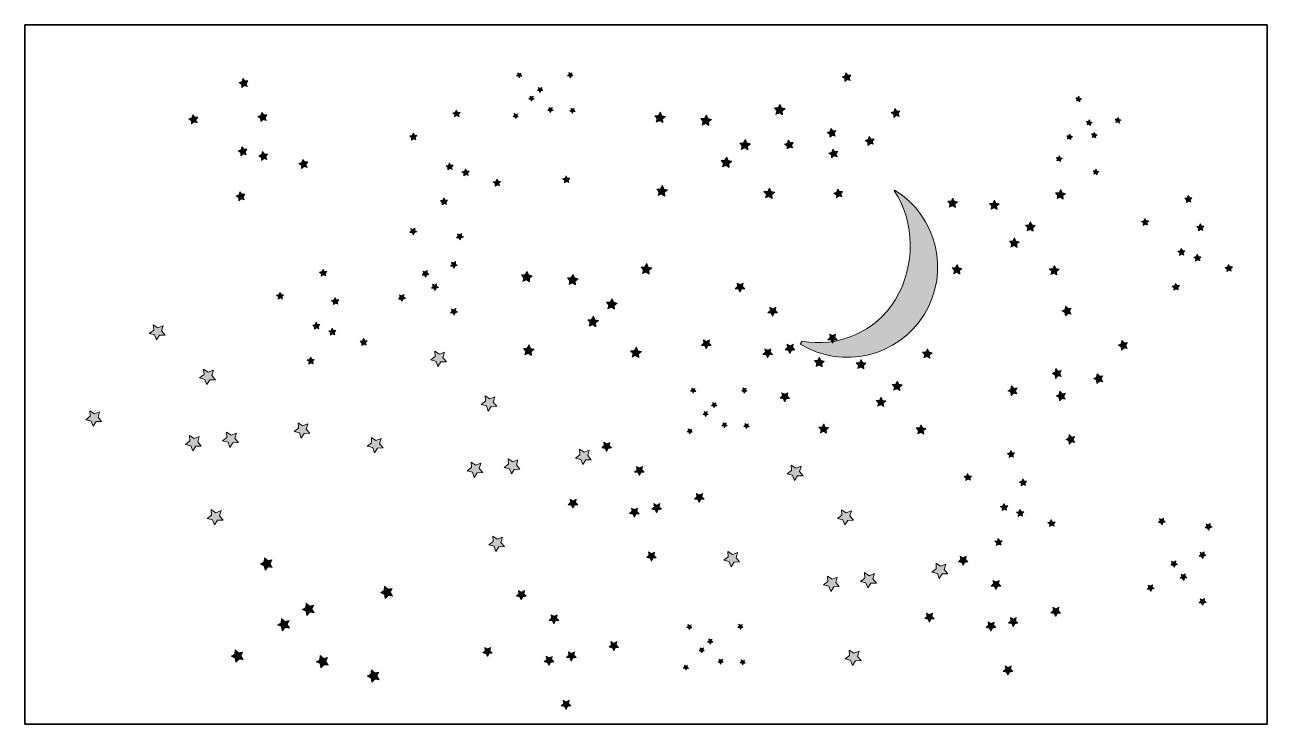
# Model space of a CAD drawing. Extents: x 0 to 1920, y -1080 to 0.
import ezdxf

# ---------------------------------------------------------------- set-up
doc = ezdxf.new("R2010")
doc.units = 0
doc.header["$MEASUREMENT"] = 0
doc.layers.add('Layer 1', color=7, linetype='Continuous')
doc.layers.add('Layer 2', color=7, linetype='Continuous')

# ---------------------------------------------------------------- blocks, each defined once
blk = doc.blocks.new('block 2')
at = {"layer": 'Layer 2', "true_color": 0xf9f9f8}
h = blk.add_hatch(color=7, dxfattribs=at)
h.dxf.hatch_style = 2
h.paths.add_polyline_path([(767.9, -79.2), (765.1, -79.5), (763.8, -82), (762.7, -79.4), (760, -78.9), (762, -77), (761.7, -74.2), (764.1, -75.6), (766.6, -74.4), (766, -77.2)])
h = blk.add_hatch(color=7, dxfattribs=at)
h.dxf.hatch_style = 2
h.paths.add_polyline_path([(846.9, -78.8), (844.1, -79.1), (842.8, -81.6), (841.6, -79), (838.9, -78.5), (841, -76.6), (840.7, -73.8), (843, -75.2), (845.6, -74), (845, -76.8)])
h = blk.add_hatch(color=7, dxfattribs=at)
h.dxf.hatch_style = 2
h.paths.add_polyline_path([(787, -115), (784.3, -115.3), (782.9, -117.8), (781.8, -115.2), (779.1, -114.7), (781.2, -112.8), (780.8, -110), (783.2, -111.4), (785.7, -110.2), (785.2, -113)])
h = blk.add_hatch(color=7, dxfattribs=at)
h.dxf.hatch_style = 2
h.paths.add_polyline_path([(800.3, -101.5), (797.5, -101.8), (796.2, -104.3), (795.1, -101.7), (792.3, -101.2), (794.4, -99.3), (794.1, -96.5), (796.5, -97.9), (799, -96.7), (798.4, -99.5)])
h = blk.add_hatch(color=7, dxfattribs=at)
h.dxf.hatch_style = 2
h.paths.add_polyline_path([(816.4, -132.5), (813.6, -132.8), (812.3, -135.3), (811.1, -132.7), (808.4, -132.2), (810.5, -130.3), (810.2, -127.5), (812.5, -128.9), (815.1, -127.7), (814.5, -130.5)])
h = blk.add_hatch(color=7, dxfattribs=at)
h.dxf.hatch_style = 2
h.paths.add_polyline_path([(850.3, -133.8), (847.5, -134), (846.2, -136.5), (845, -133.9), (842.3, -133.4), (844.4, -131.5), (844.1, -128.7), (846.4, -130.2), (849, -129), (848.4, -131.7)])
h = blk.add_hatch(color=7, dxfattribs=at)
h.dxf.hatch_style = 2
h.paths.add_polyline_path([(762.5, -142.1), (759.7, -142.3), (758.4, -144.8), (757.3, -142.2), (754.5, -141.7), (756.6, -139.8), (756.3, -137.1), (758.7, -138.5), (761.2, -137.3), (760.6, -140)])
at = {"layer": 'Layer 2', "lineweight": 0}
for points in [[(767.9, -79.2), (765.1, -79.5), (763.8, -82), (762.7, -79.4), (760, -78.9), (762, -77), (761.7, -74.2), (764.1, -75.6), (766.6, -74.4), (766, -77.2), (767.9, -79.2)], [(846.9, -78.8), (844.1, -79.1), (842.8, -81.6), (841.6, -79), (838.9, -78.5), (841, -76.6), (840.7, -73.8), (843, -75.2), (845.6, -74), (845, -76.8), (846.9, -78.8)], [(787, -115), (784.3, -115.3), (782.9, -117.8), (781.8, -115.2), (779.1, -114.7), (781.2, -112.8), (780.8, -110), (783.2, -111.4), (785.7, -110.2), (785.2, -113), (787, -115)], [(800.3, -101.5), (797.5, -101.8), (796.2, -104.3), (795.1, -101.7), (792.3, -101.2), (794.4, -99.3), (794.1, -96.5), (796.5, -97.9), (799, -96.7), (798.4, -99.5), (800.3, -101.5)], [(816.4, -132.5), (813.6, -132.8), (812.3, -135.3), (811.1, -132.7), (808.4, -132.2), (810.5, -130.3), (810.2, -127.5), (812.5, -128.9), (815.1, -127.7), (814.5, -130.5), (816.4, -132.5)], [(850.3, -133.8), (847.5, -134), (846.2, -136.5), (845, -133.9), (842.3, -133.4), (844.4, -131.5), (844.1, -128.7), (846.4, -130.2), (849, -129), (848.4, -131.7), (850.3, -133.8)], [(762.5, -142.1), (759.7, -142.3), (758.4, -144.8), (757.3, -142.2), (754.5, -141.7), (756.6, -139.8), (756.3, -137.1), (758.7, -138.5), (761.2, -137.3), (760.6, -140), (762.5, -142.1)]]:
    blk.add_lwpolyline(points, dxfattribs=at)
blk = doc.blocks.new('block 3')
at = {"layer": 'Layer 2', "true_color": 0xf9f9f8}
h = blk.add_hatch(color=7, dxfattribs=at)
h.dxf.hatch_style = 2
h.paths.add_polyline_path([(1030.9, -931.2), (1028.1, -931.5), (1026.8, -934), (1025.7, -931.4), (1023, -930.9), (1025, -929), (1024.7, -926.2), (1027.1, -927.6), (1029.6, -926.4), (1029, -929.2)])
h = blk.add_hatch(color=7, dxfattribs=at)
h.dxf.hatch_style = 2
h.paths.add_polyline_path([(1109.9, -930.8), (1107.1, -931.1), (1105.8, -933.6), (1104.6, -931), (1101.9, -930.5), (1104, -928.6), (1103.7, -925.8), (1106, -927.2), (1108.6, -926), (1108, -928.8)])
h = blk.add_hatch(color=7, dxfattribs=at)
h.dxf.hatch_style = 2
h.paths.add_polyline_path([(1063.3, -953.5), (1060.5, -953.8), (1059.2, -956.3), (1058.1, -953.7), (1055.3, -953.2), (1057.4, -951.3), (1057.1, -948.5), (1059.5, -949.9), (1062, -948.7), (1061.4, -951.5)])
h = blk.add_hatch(color=7, dxfattribs=at)
h.dxf.hatch_style = 2
h.paths.add_polyline_path([(1050, -967), (1047.3, -967.3), (1045.9, -969.8), (1044.8, -967.2), (1042.1, -966.7), (1044.2, -964.8), (1043.8, -962), (1046.2, -963.4), (1048.7, -962.2), (1048.2, -965)])
h = blk.add_hatch(color=7, dxfattribs=at)
h.dxf.hatch_style = 2
h.paths.add_polyline_path([(1025.5, -994.1), (1022.7, -994.3), (1021.4, -996.8), (1020.3, -994.2), (1017.5, -993.7), (1019.6, -991.8), (1019.3, -989.1), (1021.7, -990.5), (1024.2, -989.3), (1023.6, -992)])
h = blk.add_hatch(color=7, dxfattribs=at)
h.dxf.hatch_style = 2
h.paths.add_polyline_path([(1079.4, -984.5), (1076.6, -984.8), (1075.3, -987.3), (1074.1, -984.7), (1071.4, -984.2), (1073.5, -982.3), (1073.2, -979.5), (1075.5, -980.9), (1078.1, -979.7), (1077.5, -982.5)])
h = blk.add_hatch(color=7, dxfattribs=at)
h.dxf.hatch_style = 2
h.paths.add_polyline_path([(1113.3, -985.8), (1110.5, -986), (1109.2, -988.5), (1108, -985.9), (1105.3, -985.4), (1107.4, -983.5), (1107.1, -980.7), (1109.4, -982.2), (1112, -981), (1111.4, -983.7)])
at = {"layer": 'Layer 2', "lineweight": 0}
for points in [[(1030.9, -931.2), (1028.1, -931.5), (1026.8, -934), (1025.7, -931.4), (1023, -930.9), (1025, -929), (1024.7, -926.2), (1027.1, -927.6), (1029.6, -926.4), (1029, -929.2), (1030.9, -931.2)], [(1109.9, -930.8), (1107.1, -931.1), (1105.8, -933.6), (1104.6, -931), (1101.9, -930.5), (1104, -928.6), (1103.7, -925.8), (1106, -927.2), (1108.6, -926), (1108, -928.8), (1109.9, -930.8)], [(1063.3, -953.5), (1060.5, -953.8), (1059.2, -956.3), (1058.1, -953.7), (1055.3, -953.2), (1057.4, -951.3), (1057.1, -948.5), (1059.5, -949.9), (1062, -948.7), (1061.4, -951.5), (1063.3, -953.5)], [(1050, -967), (1047.3, -967.3), (1045.9, -969.8), (1044.8, -967.2), (1042.1, -966.7), (1044.2, -964.8), (1043.8, -962), (1046.2, -963.4), (1048.7, -962.2), (1048.2, -965), (1050, -967)], [(1025.5, -994.1), (1022.7, -994.3), (1021.4, -996.8), (1020.3, -994.2), (1017.5, -993.7), (1019.6, -991.8), (1019.3, -989.1), (1021.7, -990.5), (1024.2, -989.3), (1023.6, -992), (1025.5, -994.1)], [(1079.4, -984.5), (1076.6, -984.8), (1075.3, -987.3), (1074.1, -984.7), (1071.4, -984.2), (1073.5, -982.3), (1073.2, -979.5), (1075.5, -980.9), (1078.1, -979.7), (1077.5, -982.5), (1079.4, -984.5)], [(1113.3, -985.8), (1110.5, -986), (1109.2, -988.5), (1108, -985.9), (1105.3, -985.4), (1107.4, -983.5), (1107.1, -980.7), (1109.4, -982.2), (1112, -981), (1111.4, -983.7), (1113.3, -985.8)]]:
    blk.add_lwpolyline(points, dxfattribs=at)
blk = doc.blocks.new('block 4')
at = {"layer": 'Layer 2', "true_color": 0xf9f9f8}
h = blk.add_hatch(color=7, dxfattribs=at)
h.dxf.hatch_style = 2
h.paths.add_polyline_path([(1036.9, -566.2), (1034.1, -566.5), (1032.8, -569), (1031.7, -566.4), (1029, -565.9), (1031, -564), (1030.7, -561.2), (1033.1, -562.6), (1035.6, -561.4), (1035, -564.2)])
h = blk.add_hatch(color=7, dxfattribs=at)
h.dxf.hatch_style = 2
h.paths.add_polyline_path([(1115.9, -565.8), (1113.1, -566.1), (1111.8, -568.6), (1110.6, -566), (1107.9, -565.5), (1110, -563.6), (1109.7, -560.8), (1112, -562.2), (1114.6, -561), (1114, -563.8)])
h = blk.add_hatch(color=7, dxfattribs=at)
h.dxf.hatch_style = 2
h.paths.add_polyline_path([(1069.3, -588.5), (1066.5, -588.8), (1065.2, -591.3), (1064.1, -588.7), (1061.3, -588.2), (1063.4, -586.3), (1063.1, -583.5), (1065.5, -584.9), (1068, -583.7), (1067.4, -586.5)])
h = blk.add_hatch(color=7, dxfattribs=at)
h.dxf.hatch_style = 2
h.paths.add_polyline_path([(1056, -602), (1053.3, -602.3), (1051.9, -604.8), (1050.8, -602.2), (1048.1, -601.7), (1050.2, -599.8), (1049.8, -597), (1052.2, -598.4), (1054.7, -597.2), (1054.2, -600)])
h = blk.add_hatch(color=7, dxfattribs=at)
h.dxf.hatch_style = 2
h.paths.add_polyline_path([(1031.5, -629.1), (1028.7, -629.3), (1027.4, -631.8), (1026.3, -629.2), (1023.5, -628.7), (1025.6, -626.8), (1025.3, -624.1), (1027.7, -625.5), (1030.2, -624.3), (1029.6, -627)])
h = blk.add_hatch(color=7, dxfattribs=at)
h.dxf.hatch_style = 2
h.paths.add_polyline_path([(1085.4, -619.5), (1082.6, -619.8), (1081.3, -622.3), (1080.1, -619.7), (1077.4, -619.2), (1079.5, -617.3), (1079.2, -614.5), (1081.5, -615.9), (1084.1, -614.7), (1083.5, -617.5)])
h = blk.add_hatch(color=7, dxfattribs=at)
h.dxf.hatch_style = 2
h.paths.add_polyline_path([(1119.3, -620.8), (1116.5, -621), (1115.2, -623.5), (1114, -620.9), (1111.3, -620.4), (1113.4, -618.5), (1113.1, -615.7), (1115.4, -617.2), (1118, -616), (1117.4, -618.7)])
at = {"layer": 'Layer 2', "lineweight": 0}
for points in [[(1036.9, -566.2), (1034.1, -566.5), (1032.8, -569), (1031.7, -566.4), (1029, -565.9), (1031, -564), (1030.7, -561.2), (1033.1, -562.6), (1035.6, -561.4), (1035, -564.2), (1036.9, -566.2)], [(1115.9, -565.8), (1113.1, -566.1), (1111.8, -568.6), (1110.6, -566), (1107.9, -565.5), (1110, -563.6), (1109.7, -560.8), (1112, -562.2), (1114.6, -561), (1114, -563.8), (1115.9, -565.8)], [(1069.3, -588.5), (1066.5, -588.8), (1065.2, -591.3), (1064.1, -588.7), (1061.3, -588.2), (1063.4, -586.3), (1063.1, -583.5), (1065.5, -584.9), (1068, -583.7), (1067.4, -586.5), (1069.3, -588.5)], [(1056, -602), (1053.3, -602.3), (1051.9, -604.8), (1050.8, -602.2), (1048.1, -601.7), (1050.2, -599.8), (1049.8, -597), (1052.2, -598.4), (1054.7, -597.2), (1054.2, -600), (1056, -602)], [(1031.5, -629.1), (1028.7, -629.3), (1027.4, -631.8), (1026.3, -629.2), (1023.5, -628.7), (1025.6, -626.8), (1025.3, -624.1), (1027.7, -625.5), (1030.2, -624.3), (1029.6, -627), (1031.5, -629.1)], [(1085.4, -619.5), (1082.6, -619.8), (1081.3, -622.3), (1080.1, -619.7), (1077.4, -619.2), (1079.5, -617.3), (1079.2, -614.5), (1081.5, -615.9), (1084.1, -614.7), (1083.5, -617.5), (1085.4, -619.5)], [(1119.3, -620.8), (1116.5, -621), (1115.2, -623.5), (1114, -620.9), (1111.3, -620.4), (1113.4, -618.5), (1113.1, -615.7), (1115.4, -617.2), (1118, -616), (1117.4, -618.7), (1119.3, -620.8)]]:
    blk.add_lwpolyline(points, dxfattribs=at)
blk = doc.blocks.new('block 5')
at = {"layer": 'Layer 2', "true_color": 0xf9f9f8}
h = blk.add_hatch(color=7, dxfattribs=at)
h.dxf.hatch_style = 2
h.paths.add_polyline_path([(460.8, -377.5), (462.8, -380.8), (466.7, -381.1), (464.1, -384), (465.1, -387.8), (461.5, -386.2), (458.2, -388.2), (458.6, -384.4), (455.6, -381.9), (459.3, -381.1)])
h = blk.add_hatch(color=7, dxfattribs=at)
h.dxf.hatch_style = 2
h.paths.add_polyline_path([(394, -413.1), (396, -416.5), (399.9, -416.8), (397.3, -419.7), (398.3, -423.4), (394.7, -421.8), (391.4, -423.9), (391.8, -420), (388.8, -417.5), (392.6, -416.7)])
h = blk.add_hatch(color=7, dxfattribs=at)
h.dxf.hatch_style = 2
h.paths.add_polyline_path([(479.4, -421.2), (481.4, -424.6), (485.2, -424.9), (482.7, -427.8), (483.6, -431.5), (480.1, -430), (476.8, -432), (477.1, -428.1), (474.1, -425.6), (477.9, -424.8)])
h = blk.add_hatch(color=7, dxfattribs=at)
h.dxf.hatch_style = 2
h.paths.add_polyline_path([(450.1, -459.3), (452.1, -462.7), (456, -462.9), (453.4, -465.8), (454.4, -469.6), (450.8, -468), (447.5, -470), (447.9, -466.2), (444.9, -463.7), (448.7, -462.9)])
h = blk.add_hatch(color=7, dxfattribs=at)
h.dxf.hatch_style = 2
h.paths.add_polyline_path([(474.9, -468.4), (476.9, -471.8), (480.7, -472.1), (478.2, -474.9), (479.1, -478.7), (475.6, -477.1), (472.3, -479.2), (472.6, -475.3), (469.6, -472.8), (473.4, -472)])
h = blk.add_hatch(color=7, dxfattribs=at)
h.dxf.hatch_style = 2
h.paths.add_polyline_path([(523.3, -484.2), (525.3, -487.6), (529.2, -487.9), (526.6, -490.7), (527.6, -494.5), (524, -492.9), (520.7, -495), (521, -491.1), (518, -488.6), (521.8, -487.8)])
h = blk.add_hatch(color=7, dxfattribs=at)
h.dxf.hatch_style = 2
h.paths.add_polyline_path([(441.4, -513.2), (443.4, -516.5), (447.3, -516.8), (444.7, -519.7), (445.7, -523.4), (442.1, -521.9), (438.8, -523.9), (439.2, -520.1), (436.2, -517.5), (440, -516.7)])
at = {"layer": 'Layer 2', "lineweight": 0}
for points in [[(460.8, -377.5), (462.8, -380.8), (466.7, -381.1), (464.1, -384), (465.1, -387.8), (461.5, -386.2), (458.2, -388.2), (458.6, -384.4), (455.6, -381.9), (459.3, -381.1), (460.8, -377.5)], [(394, -413.1), (396, -416.5), (399.9, -416.8), (397.3, -419.7), (398.3, -423.4), (394.7, -421.8), (391.4, -423.9), (391.8, -420), (388.8, -417.5), (392.6, -416.7), (394, -413.1)], [(479.4, -421.2), (481.4, -424.6), (485.2, -424.9), (482.7, -427.8), (483.6, -431.5), (480.1, -430), (476.8, -432), (477.1, -428.1), (474.1, -425.6), (477.9, -424.8), (479.4, -421.2)], [(450.1, -459.3), (452.1, -462.7), (456, -462.9), (453.4, -465.8), (454.4, -469.6), (450.8, -468), (447.5, -470), (447.9, -466.2), (444.9, -463.7), (448.7, -462.9), (450.1, -459.3)], [(474.9, -468.4), (476.9, -471.8), (480.7, -472.1), (478.2, -474.9), (479.1, -478.7), (475.6, -477.1), (472.3, -479.2), (472.6, -475.3), (469.6, -472.8), (473.4, -472), (474.9, -468.4)], [(523.3, -484.2), (525.3, -487.6), (529.2, -487.9), (526.6, -490.7), (527.6, -494.5), (524, -492.9), (520.7, -495), (521, -491.1), (518, -488.6), (521.8, -487.8), (523.3, -484.2)], [(441.4, -513.2), (443.4, -516.5), (447.3, -516.8), (444.7, -519.7), (445.7, -523.4), (442.1, -521.9), (438.8, -523.9), (439.2, -520.1), (436.2, -517.5), (440, -516.7), (441.4, -513.2)]]:
    blk.add_lwpolyline(points, dxfattribs=at)
blk = doc.blocks.new('block 6')
at = {"layer": 'Layer 2', "true_color": 0xf9f9f8}
h = blk.add_hatch(color=7, dxfattribs=at)
h.dxf.hatch_style = 2
h.paths.add_polyline_path([(1523.8, -657.5), (1525.8, -660.8), (1529.7, -661.1), (1527.1, -664), (1528.1, -667.8), (1524.5, -666.2), (1521.2, -668.2), (1521.6, -664.4), (1518.6, -661.9), (1522.3, -661.1)])
h = blk.add_hatch(color=7, dxfattribs=at)
h.dxf.hatch_style = 2
h.paths.add_polyline_path([(1457, -693.1), (1459, -696.5), (1462.9, -696.8), (1460.3, -699.7), (1461.3, -703.4), (1457.7, -701.8), (1454.4, -703.9), (1454.8, -700), (1451.8, -697.5), (1455.6, -696.7)])
h = blk.add_hatch(color=7, dxfattribs=at)
h.dxf.hatch_style = 2
h.paths.add_polyline_path([(1542.4, -701.2), (1544.4, -704.6), (1548.2, -704.9), (1545.7, -707.8), (1546.6, -711.5), (1543.1, -710), (1539.8, -712), (1540.1, -708.1), (1537.1, -705.6), (1540.9, -704.8)])
h = blk.add_hatch(color=7, dxfattribs=at)
h.dxf.hatch_style = 2
h.paths.add_polyline_path([(1513.1, -739.3), (1515.1, -742.7), (1519, -742.9), (1516.4, -745.8), (1517.4, -749.6), (1513.8, -748), (1510.5, -750), (1510.9, -746.2), (1507.9, -743.7), (1511.7, -742.9)])
h = blk.add_hatch(color=7, dxfattribs=at)
h.dxf.hatch_style = 2
h.paths.add_polyline_path([(1537.9, -748.4), (1539.9, -751.8), (1543.7, -752.1), (1541.2, -754.9), (1542.1, -758.7), (1538.6, -757.1), (1535.3, -759.2), (1535.6, -755.3), (1532.6, -752.8), (1536.4, -752)])
h = blk.add_hatch(color=7, dxfattribs=at)
h.dxf.hatch_style = 2
h.paths.add_polyline_path([(1586.3, -764.2), (1588.3, -767.6), (1592.2, -767.9), (1589.6, -770.7), (1590.6, -774.5), (1587, -772.9), (1583.7, -775), (1584, -771.1), (1581, -768.6), (1584.8, -767.8)])
h = blk.add_hatch(color=7, dxfattribs=at)
h.dxf.hatch_style = 2
h.paths.add_polyline_path([(1504.4, -793.2), (1506.4, -796.5), (1510.3, -796.8), (1507.7, -799.7), (1508.7, -803.4), (1505.1, -801.9), (1501.8, -803.9), (1502.2, -800.1), (1499.2, -797.5), (1503, -796.7)])
at = {"layer": 'Layer 2', "lineweight": 0}
for points in [[(1523.8, -657.5), (1525.8, -660.8), (1529.7, -661.1), (1527.1, -664), (1528.1, -667.8), (1524.5, -666.2), (1521.2, -668.2), (1521.6, -664.4), (1518.6, -661.9), (1522.3, -661.1), (1523.8, -657.5)], [(1457, -693.1), (1459, -696.5), (1462.9, -696.8), (1460.3, -699.7), (1461.3, -703.4), (1457.7, -701.8), (1454.4, -703.9), (1454.8, -700), (1451.8, -697.5), (1455.6, -696.7), (1457, -693.1)], [(1542.4, -701.2), (1544.4, -704.6), (1548.2, -704.9), (1545.7, -707.8), (1546.6, -711.5), (1543.1, -710), (1539.8, -712), (1540.1, -708.1), (1537.1, -705.6), (1540.9, -704.8), (1542.4, -701.2)], [(1513.1, -739.3), (1515.1, -742.7), (1519, -742.9), (1516.4, -745.8), (1517.4, -749.6), (1513.8, -748), (1510.5, -750), (1510.9, -746.2), (1507.9, -743.7), (1511.7, -742.9), (1513.1, -739.3)], [(1537.9, -748.4), (1539.9, -751.8), (1543.7, -752.1), (1541.2, -754.9), (1542.1, -758.7), (1538.6, -757.1), (1535.3, -759.2), (1535.6, -755.3), (1532.6, -752.8), (1536.4, -752), (1537.9, -748.4)], [(1586.3, -764.2), (1588.3, -767.6), (1592.2, -767.9), (1589.6, -770.7), (1590.6, -774.5), (1587, -772.9), (1583.7, -775), (1584, -771.1), (1581, -768.6), (1584.8, -767.8), (1586.3, -764.2)], [(1504.4, -793.2), (1506.4, -796.5), (1510.3, -796.8), (1507.7, -799.7), (1508.7, -803.4), (1505.1, -801.9), (1501.8, -803.9), (1502.2, -800.1), (1499.2, -797.5), (1503, -796.7), (1504.4, -793.2)]]:
    blk.add_lwpolyline(points, dxfattribs=at)
blk = doc.blocks.new('block 7')
at = {"layer": 'Layer 2', "true_color": 0xf9f9f8}
h = blk.add_hatch(color=7, dxfattribs=at)
h.dxf.hatch_style = 2
h.paths.add_polyline_path([(336.9, -82.8), (339.9, -86.7), (344.7, -86.4), (342, -90.5), (343.7, -95.1), (339, -93.7), (335.3, -96.8), (335.1, -91.9), (331.1, -89.2), (335.7, -87.5)])
h = blk.add_hatch(color=7, dxfattribs=at)
h.dxf.hatch_style = 2
h.paths.add_polyline_path([(259.4, -138.9), (262.3, -142.8), (267.2, -142.5), (264.4, -146.6), (266.1, -151.2), (261.5, -149.8), (257.7, -152.9), (257.6, -148), (253.5, -145.3), (258.1, -143.6)])
h = blk.add_hatch(color=7, dxfattribs=at)
h.dxf.hatch_style = 2
h.paths.add_polyline_path([(366.1, -135.2), (369.1, -139.1), (373.9, -138.8), (371.2, -142.9), (372.9, -147.5), (368.3, -146.1), (364.5, -149.2), (364.4, -144.2), (360.3, -141.6), (364.9, -139.9)])
h = blk.add_hatch(color=7, dxfattribs=at)
h.dxf.hatch_style = 2
h.paths.add_polyline_path([(335.4, -188.2), (338.3, -192.1), (343.2, -191.8), (340.4, -195.9), (342.2, -200.5), (337.5, -199.1), (333.7, -202.2), (333.6, -197.3), (329.5, -194.6), (334.1, -192.9)])
h = blk.add_hatch(color=7, dxfattribs=at)
h.dxf.hatch_style = 2
h.paths.add_polyline_path([(367.3, -195.7), (370.2, -199.6), (375.1, -199.3), (372.3, -203.4), (374.1, -208), (369.4, -206.6), (365.6, -209.7), (365.5, -204.8), (361.4, -202.1), (366, -200.4)])
h = blk.add_hatch(color=7, dxfattribs=at)
h.dxf.hatch_style = 2
h.paths.add_polyline_path([(429.5, -207.8), (432.4, -211.7), (437.3, -211.4), (434.5, -215.5), (436.2, -220.1), (431.6, -218.7), (427.8, -221.8), (427.7, -216.9), (423.6, -214.2), (428.2, -212.5)])
h = blk.add_hatch(color=7, dxfattribs=at)
h.dxf.hatch_style = 2
h.paths.add_polyline_path([(332.3, -257.8), (335.2, -261.7), (340.1, -261.5), (337.3, -265.5), (339.1, -270.1), (334.4, -268.7), (330.6, -271.9), (330.5, -266.9), (326.4, -264.2), (331, -262.6)])
at = {"layer": 'Layer 2', "lineweight": 0}
for points in [[(336.9, -82.8), (339.9, -86.7), (344.7, -86.4), (342, -90.5), (343.7, -95.1), (339, -93.7), (335.3, -96.8), (335.1, -91.9), (331.1, -89.2), (335.7, -87.5), (336.9, -82.8)], [(259.4, -138.9), (262.3, -142.8), (267.2, -142.5), (264.4, -146.6), (266.1, -151.2), (261.5, -149.8), (257.7, -152.9), (257.6, -148), (253.5, -145.3), (258.1, -143.6), (259.4, -138.9)], [(366.1, -135.2), (369.1, -139.1), (373.9, -138.8), (371.2, -142.9), (372.9, -147.5), (368.3, -146.1), (364.5, -149.2), (364.4, -144.2), (360.3, -141.6), (364.9, -139.9), (366.1, -135.2)], [(335.4, -188.2), (338.3, -192.1), (343.2, -191.8), (340.4, -195.9), (342.2, -200.5), (337.5, -199.1), (333.7, -202.2), (333.6, -197.3), (329.5, -194.6), (334.1, -192.9), (335.4, -188.2)], [(367.3, -195.7), (370.2, -199.6), (375.1, -199.3), (372.3, -203.4), (374.1, -208), (369.4, -206.6), (365.6, -209.7), (365.5, -204.8), (361.4, -202.1), (366, -200.4), (367.3, -195.7)], [(429.5, -207.8), (432.4, -211.7), (437.3, -211.4), (434.5, -215.5), (436.2, -220.1), (431.6, -218.7), (427.8, -221.8), (427.7, -216.9), (423.6, -214.2), (428.2, -212.5), (429.5, -207.8)], [(332.3, -257.8), (335.2, -261.7), (340.1, -261.5), (337.3, -265.5), (339.1, -270.1), (334.4, -268.7), (330.6, -271.9), (330.5, -266.9), (326.4, -264.2), (331, -262.6), (332.3, -257.8)]]:
    blk.add_lwpolyline(points, dxfattribs=at)
blk = doc.blocks.new('block 8')
at = {"layer": 'Layer 2', "true_color": 0xf9f9f8}
h = blk.add_hatch(color=7, dxfattribs=at)
h.dxf.hatch_style = 2
h.paths.add_polyline_path([(1625.2, -118), (1626.2, -115.1), (1624.3, -112.7), (1627.3, -112.7), (1629.1, -110.2), (1630, -113.1), (1633, -114), (1630.5, -115.8), (1630.7, -118.8), (1628.1, -117)])
h = blk.add_hatch(color=7, dxfattribs=at)
h.dxf.hatch_style = 2
h.paths.add_polyline_path([(1641.7, -154.6), (1642.7, -151.7), (1640.8, -149.3), (1643.8, -149.3), (1645.5, -146.8), (1646.5, -149.7), (1649.5, -150.6), (1647, -152.4), (1647.1, -155.4), (1644.6, -153.6)])
h = blk.add_hatch(color=7, dxfattribs=at)
h.dxf.hatch_style = 2
h.paths.add_polyline_path([(1686.2, -151), (1687.1, -148.1), (1685.2, -145.6), (1688.3, -145.6), (1690, -143.1), (1691, -146), (1694, -146.9), (1691.5, -148.7), (1691.6, -151.8), (1689.1, -150)])
h = blk.add_hatch(color=7, dxfattribs=at)
h.dxf.hatch_style = 2
h.paths.add_polyline_path([(1611.3, -176.5), (1612.2, -173.6), (1610.3, -171.2), (1613.4, -171.2), (1615.1, -168.7), (1616.1, -171.6), (1619.1, -172.5), (1616.6, -174.3), (1616.7, -177.3), (1614.2, -175.5)])
h = blk.add_hatch(color=7, dxfattribs=at)
h.dxf.hatch_style = 2
h.paths.add_polyline_path([(1649.5, -173.9), (1650.5, -171), (1648.6, -168.5), (1651.6, -168.5), (1653.4, -166), (1654.3, -168.9), (1657.3, -169.8), (1654.8, -171.6), (1655, -174.7), (1652.4, -172.9)])
h = blk.add_hatch(color=7, dxfattribs=at)
h.dxf.hatch_style = 2
h.paths.add_polyline_path([(1595.2, -210.2), (1596.1, -207.3), (1594.2, -204.8), (1597.3, -204.8), (1599, -202.3), (1600, -205.2), (1603, -206.1), (1600.5, -207.9), (1600.6, -211), (1598.1, -209.1)])
h = blk.add_hatch(color=7, dxfattribs=at)
h.dxf.hatch_style = 2
h.paths.add_polyline_path([(1652.1, -230.8), (1653, -227.9), (1651.1, -225.4), (1654.2, -225.4), (1655.9, -222.9), (1656.9, -225.8), (1659.9, -226.7), (1657.4, -228.5), (1657.5, -231.6), (1655, -229.8)])
at = {"layer": 'Layer 2', "lineweight": 0}
for points in [[(1625.2, -118), (1626.2, -115.1), (1624.3, -112.7), (1627.3, -112.7), (1629.1, -110.2), (1630, -113.1), (1633, -114), (1630.5, -115.8), (1630.7, -118.8), (1628.1, -117), (1625.2, -118)], [(1641.7, -154.6), (1642.7, -151.7), (1640.8, -149.3), (1643.8, -149.3), (1645.5, -146.8), (1646.5, -149.7), (1649.5, -150.6), (1647, -152.4), (1647.1, -155.4), (1644.6, -153.6), (1641.7, -154.6)], [(1686.2, -151), (1687.1, -148.1), (1685.2, -145.6), (1688.3, -145.6), (1690, -143.1), (1691, -146), (1694, -146.9), (1691.5, -148.7), (1691.6, -151.8), (1689.1, -150), (1686.2, -151)], [(1611.3, -176.5), (1612.2, -173.6), (1610.3, -171.2), (1613.4, -171.2), (1615.1, -168.7), (1616.1, -171.6), (1619.1, -172.5), (1616.6, -174.3), (1616.7, -177.3), (1614.2, -175.5), (1611.3, -176.5)], [(1649.5, -173.9), (1650.5, -171), (1648.6, -168.5), (1651.6, -168.5), (1653.4, -166), (1654.3, -168.9), (1657.3, -169.8), (1654.8, -171.6), (1655, -174.7), (1652.4, -172.9), (1649.5, -173.9)], [(1595.2, -210.2), (1596.1, -207.3), (1594.2, -204.8), (1597.3, -204.8), (1599, -202.3), (1600, -205.2), (1603, -206.1), (1600.5, -207.9), (1600.6, -211), (1598.1, -209.1), (1595.2, -210.2)], [(1652.1, -230.8), (1653, -227.9), (1651.1, -225.4), (1654.2, -225.4), (1655.9, -222.9), (1656.9, -225.8), (1659.9, -226.7), (1657.4, -228.5), (1657.5, -231.6), (1655, -229.8), (1652.1, -230.8)]]:
    blk.add_lwpolyline(points, dxfattribs=at)
blk = doc.blocks.new('block 9')
at = {"layer": 'Layer 2', "true_color": 0xf9f9f8}
h = blk.add_hatch(color=7, dxfattribs=at)
h.dxf.hatch_style = 2
h.paths.add_polyline_path([(1617.1, -437.4), (1614.6, -442), (1616.9, -446.7), (1611.9, -445.7), (1608.2, -449.4), (1607.5, -444.2), (1602.9, -441.7), (1607.6, -439.5), (1608.5, -434.3), (1612, -438.2)])
h = blk.add_hatch(color=7, dxfattribs=at)
h.dxf.hatch_style = 2
h.paths.add_polyline_path([(1704.1, -490.6), (1701.5, -495.2), (1703.8, -499.9), (1698.8, -498.9), (1695.1, -502.5), (1694.4, -497.3), (1689.8, -494.9), (1694.5, -492.7), (1695.4, -487.5), (1698.9, -491.3)])
h = blk.add_hatch(color=7, dxfattribs=at)
h.dxf.hatch_style = 2
h.paths.add_polyline_path([(1601.9, -534), (1599.4, -538.6), (1601.7, -543.3), (1596.6, -542.3), (1592.9, -546), (1592.3, -540.8), (1587.7, -538.3), (1592.4, -536.1), (1593.2, -530.9), (1596.7, -534.8)])
h = blk.add_hatch(color=7, dxfattribs=at)
h.dxf.hatch_style = 2
h.paths.add_polyline_path([(1666, -541.9), (1663.5, -546.5), (1665.8, -551.2), (1660.7, -550.2), (1657, -553.9), (1656.4, -548.7), (1651.8, -546.3), (1656.5, -544), (1657.3, -538.9), (1660.8, -542.7)])
h = blk.add_hatch(color=7, dxfattribs=at)
h.dxf.hatch_style = 2
h.paths.add_polyline_path([(1533.5, -560.6), (1531, -565.2), (1533.3, -569.9), (1528.2, -568.9), (1524.5, -572.6), (1523.9, -567.4), (1519.3, -565), (1524, -562.7), (1524.8, -557.6), (1528.4, -561.4)])
h = blk.add_hatch(color=7, dxfattribs=at)
h.dxf.hatch_style = 2
h.paths.add_polyline_path([(1608.2, -568.9), (1605.7, -573.5), (1608, -578.2), (1602.9, -577.2), (1599.2, -580.9), (1598.6, -575.7), (1594, -573.2), (1598.7, -571), (1599.5, -565.8), (1603.1, -569.7)])
h = blk.add_hatch(color=7, dxfattribs=at)
h.dxf.hatch_style = 2
h.paths.add_polyline_path([(1622.9, -635.8), (1620.4, -640.4), (1622.7, -645.2), (1617.6, -644.1), (1613.9, -647.8), (1613.3, -642.6), (1608.7, -640.2), (1613.4, -638), (1614.2, -632.8), (1617.8, -636.6)])
at = {"layer": 'Layer 2', "lineweight": 0}
for points in [[(1617.1, -437.4), (1614.6, -442), (1616.9, -446.7), (1611.9, -445.7), (1608.2, -449.4), (1607.5, -444.2), (1602.9, -441.7), (1607.6, -439.5), (1608.5, -434.3), (1612, -438.2), (1617.1, -437.4)], [(1704.1, -490.6), (1701.5, -495.2), (1703.8, -499.9), (1698.8, -498.9), (1695.1, -502.5), (1694.4, -497.3), (1689.8, -494.9), (1694.5, -492.7), (1695.4, -487.5), (1698.9, -491.3), (1704.1, -490.6)], [(1601.9, -534), (1599.4, -538.6), (1601.7, -543.3), (1596.6, -542.3), (1592.9, -546), (1592.3, -540.8), (1587.7, -538.3), (1592.4, -536.1), (1593.2, -530.9), (1596.7, -534.8), (1601.9, -534)], [(1666, -541.9), (1663.5, -546.5), (1665.8, -551.2), (1660.7, -550.2), (1657, -553.9), (1656.4, -548.7), (1651.8, -546.3), (1656.5, -544), (1657.3, -538.9), (1660.8, -542.7), (1666, -541.9)], [(1533.5, -560.6), (1531, -565.2), (1533.3, -569.9), (1528.2, -568.9), (1524.5, -572.6), (1523.9, -567.4), (1519.3, -565), (1524, -562.7), (1524.8, -557.6), (1528.4, -561.4), (1533.5, -560.6)], [(1608.2, -568.9), (1605.7, -573.5), (1608, -578.2), (1602.9, -577.2), (1599.2, -580.9), (1598.6, -575.7), (1594, -573.2), (1598.7, -571), (1599.5, -565.8), (1603.1, -569.7), (1608.2, -568.9)], [(1622.9, -635.8), (1620.4, -640.4), (1622.7, -645.2), (1617.6, -644.1), (1613.9, -647.8), (1613.3, -642.6), (1608.7, -640.2), (1613.4, -638), (1614.2, -632.8), (1617.8, -636.6), (1622.9, -635.8)]]:
    blk.add_lwpolyline(points, dxfattribs=at)
blk = doc.blocks.new('block 10')
at = {"layer": 'Layer 2', "true_color": 0xf9f9f8}
h = blk.add_hatch(color=7, dxfattribs=at)
h.dxf.hatch_style = 2
h.paths.add_polyline_path([(1276.6, -77.5), (1273.9, -81.4), (1275.6, -85.9), (1270.9, -84.5), (1267.2, -87.5), (1267.1, -82.8), (1263, -80.2), (1267.6, -78.6), (1268.9, -74), (1271.8, -77.8)])
h = blk.add_hatch(color=7, dxfattribs=at)
h.dxf.hatch_style = 2
h.paths.add_polyline_path([(1352.5, -132.9), (1349.8, -136.8), (1351.5, -141.3), (1346.8, -139.9), (1343.1, -142.9), (1343, -138.2), (1338.9, -135.6), (1343.5, -134), (1344.7, -129.4), (1347.7, -133.1)])
h = blk.add_hatch(color=7, dxfattribs=at)
h.dxf.hatch_style = 2
h.paths.add_polyline_path([(1253.6, -163.4), (1250.9, -167.3), (1252.6, -171.8), (1248, -170.4), (1244.2, -173.5), (1244.1, -168.7), (1240.1, -166.1), (1244.6, -164.5), (1245.9, -159.9), (1248.8, -163.7)])
h = blk.add_hatch(color=7, dxfattribs=at)
h.dxf.hatch_style = 2
h.paths.add_polyline_path([(1312.5, -176), (1309.7, -180), (1311.4, -184.4), (1306.8, -183.1), (1303, -186.1), (1302.9, -181.3), (1298.9, -178.7), (1303.4, -177.1), (1304.7, -172.5), (1307.6, -176.3)])
h = blk.add_hatch(color=7, dxfattribs=at)
h.dxf.hatch_style = 2
h.paths.add_polyline_path([(1187.7, -181.6), (1184.9, -185.6), (1186.7, -190), (1182, -188.7), (1178.3, -191.7), (1178.2, -186.9), (1174.1, -184.3), (1178.7, -182.7), (1179.9, -178.1), (1182.9, -181.9)])
h = blk.add_hatch(color=7, dxfattribs=at)
h.dxf.hatch_style = 2
h.paths.add_polyline_path([(1256.3, -195.5), (1253.6, -199.4), (1255.3, -203.9), (1250.7, -202.5), (1246.9, -205.5), (1246.8, -200.8), (1242.7, -198.2), (1247.3, -196.6), (1248.6, -192), (1251.5, -195.7)])
h = blk.add_hatch(color=7, dxfattribs=at)
h.dxf.hatch_style = 2
h.paths.add_polyline_path([(1263.9, -257.2), (1261.2, -261.1), (1262.9, -265.5), (1258.2, -264.2), (1254.5, -267.2), (1254.4, -262.4), (1250.3, -259.9), (1254.9, -258.3), (1256.1, -253.6), (1259.1, -257.4)])
at = {"layer": 'Layer 2', "lineweight": 0}
for points in [[(1276.6, -77.5), (1273.9, -81.4), (1275.6, -85.9), (1270.9, -84.5), (1267.2, -87.5), (1267.1, -82.8), (1263, -80.2), (1267.6, -78.6), (1268.9, -74), (1271.8, -77.8), (1276.6, -77.5)], [(1352.5, -132.9), (1349.8, -136.8), (1351.5, -141.3), (1346.8, -139.9), (1343.1, -142.9), (1343, -138.2), (1338.9, -135.6), (1343.5, -134), (1344.7, -129.4), (1347.7, -133.1), (1352.5, -132.9)], [(1253.6, -163.4), (1250.9, -167.3), (1252.6, -171.8), (1248, -170.4), (1244.2, -173.5), (1244.1, -168.7), (1240.1, -166.1), (1244.6, -164.5), (1245.9, -159.9), (1248.8, -163.7), (1253.6, -163.4)], [(1312.5, -176), (1309.7, -180), (1311.4, -184.4), (1306.8, -183.1), (1303, -186.1), (1302.9, -181.3), (1298.9, -178.7), (1303.4, -177.1), (1304.7, -172.5), (1307.6, -176.3), (1312.5, -176)], [(1187.7, -181.6), (1184.9, -185.6), (1186.7, -190), (1182, -188.7), (1178.3, -191.7), (1178.2, -186.9), (1174.1, -184.3), (1178.7, -182.7), (1179.9, -178.1), (1182.9, -181.9), (1187.7, -181.6)], [(1256.3, -195.5), (1253.6, -199.4), (1255.3, -203.9), (1250.7, -202.5), (1246.9, -205.5), (1246.8, -200.8), (1242.7, -198.2), (1247.3, -196.6), (1248.6, -192), (1251.5, -195.7), (1256.3, -195.5)], [(1263.9, -257.2), (1261.2, -261.1), (1262.9, -265.5), (1258.2, -264.2), (1254.5, -267.2), (1254.4, -262.4), (1250.3, -259.9), (1254.9, -258.3), (1256.1, -253.6), (1259.1, -257.4), (1263.9, -257.2)]]:
    blk.add_lwpolyline(points, dxfattribs=at)
blk = doc.blocks.new('block 11')
at = {"layer": 'Layer 2', "true_color": 0xf9f9f8}
h = blk.add_hatch(color=7, dxfattribs=at)
h.dxf.hatch_style = 2
h.paths.add_polyline_path([(894.8, -644.7), (899.4, -647.2), (904, -644.8), (903, -649.9), (906.6, -653.5), (901.5, -654.3), (899.1, -658.9), (896.9, -654.2), (891.8, -653.5), (895.6, -649.9)])
h = blk.add_hatch(color=7, dxfattribs=at)
h.dxf.hatch_style = 2
h.paths.add_polyline_path([(945.5, -682), (950, -684.4), (954.6, -682.1), (953.6, -687.2), (957.3, -690.8), (952.1, -691.5), (949.7, -696.1), (947.5, -691.5), (942.4, -690.7), (946.2, -687.1)])
h = blk.add_hatch(color=7, dxfattribs=at)
h.dxf.hatch_style = 2
h.paths.add_polyline_path([(1037.9, -723.6), (1042.4, -726), (1047.1, -723.6), (1046.1, -728.7), (1049.7, -732.4), (1044.6, -733.1), (1042.2, -737.7), (1040, -733.1), (1034.9, -732.3), (1038.7, -728.7)])
h = blk.add_hatch(color=7, dxfattribs=at)
h.dxf.hatch_style = 2
h.paths.add_polyline_path([(842.7, -732.4), (847.2, -734.9), (851.9, -732.5), (850.9, -737.6), (854.5, -741.2), (849.4, -741.9), (847, -746.6), (844.8, -741.9), (839.7, -741.1), (843.5, -737.6)])
h = blk.add_hatch(color=7, dxfattribs=at)
h.dxf.hatch_style = 2
h.paths.add_polyline_path([(937.8, -746.2), (942.3, -748.6), (946.9, -746.3), (945.9, -751.4), (949.6, -755), (944.4, -755.7), (942, -760.3), (939.8, -755.7), (934.7, -754.9), (938.5, -751.3)])
h = blk.add_hatch(color=7, dxfattribs=at)
h.dxf.hatch_style = 2
h.paths.add_polyline_path([(972.1, -739.3), (976.6, -741.8), (981.3, -739.4), (980.3, -744.5), (983.9, -748.1), (978.8, -748.9), (976.4, -753.5), (974.2, -748.8), (969.1, -748), (972.9, -744.5)])
h = blk.add_hatch(color=7, dxfattribs=at)
h.dxf.hatch_style = 2
h.paths.add_polyline_path([(964.1, -814.1), (968.6, -816.6), (973.3, -814.2), (972.3, -819.3), (975.9, -822.9), (970.8, -823.6), (968.4, -828.3), (966.2, -823.6), (961.1, -822.8), (964.9, -819.2)])
at = {"layer": 'Layer 2', "lineweight": 0}
for points in [[(894.8, -644.7), (899.4, -647.2), (904, -644.8), (903, -649.9), (906.6, -653.5), (901.5, -654.3), (899.1, -658.9), (896.9, -654.2), (891.8, -653.5), (895.6, -649.9), (894.8, -644.7)], [(945.5, -682), (950, -684.4), (954.6, -682.1), (953.6, -687.2), (957.3, -690.8), (952.1, -691.5), (949.7, -696.1), (947.5, -691.5), (942.4, -690.7), (946.2, -687.1), (945.5, -682)], [(1037.9, -723.6), (1042.4, -726), (1047.1, -723.6), (1046.1, -728.7), (1049.7, -732.4), (1044.6, -733.1), (1042.2, -737.7), (1040, -733.1), (1034.9, -732.3), (1038.7, -728.7), (1037.9, -723.6)], [(842.7, -732.4), (847.2, -734.9), (851.9, -732.5), (850.9, -737.6), (854.5, -741.2), (849.4, -741.9), (847, -746.6), (844.8, -741.9), (839.7, -741.1), (843.5, -737.6), (842.7, -732.4)], [(937.8, -746.2), (942.3, -748.6), (946.9, -746.3), (945.9, -751.4), (949.6, -755), (944.4, -755.7), (942, -760.3), (939.8, -755.7), (934.7, -754.9), (938.5, -751.3), (937.8, -746.2)], [(972.1, -739.3), (976.6, -741.8), (981.3, -739.4), (980.3, -744.5), (983.9, -748.1), (978.8, -748.9), (976.4, -753.5), (974.2, -748.8), (969.1, -748), (972.9, -744.5), (972.1, -739.3)], [(964.1, -814.1), (968.6, -816.6), (973.3, -814.2), (972.3, -819.3), (975.9, -822.9), (970.8, -823.6), (968.4, -828.3), (966.2, -823.6), (961.1, -822.8), (964.9, -819.2), (964.1, -814.1)]]:
    blk.add_lwpolyline(points, dxfattribs=at)
blk = doc.blocks.new('block 12')
at = {"layer": 'Layer 2', "true_color": 0xf9f9f8}
h = blk.add_hatch(color=7, dxfattribs=at)
h.dxf.hatch_style = 2
h.paths.add_polyline_path([(633.5, -504.1), (640.6, -508.8), (648.6, -505.7), (646.2, -513.8), (651.7, -520.3), (643.1, -520.5), (638.5, -527.6), (635.6, -519.7), (627.3, -517.6), (634.1, -512.4)])
h = blk.add_hatch(color=7, dxfattribs=at)
h.dxf.hatch_style = 2
h.paths.add_polyline_path([(711.3, -572.8), (718.4, -577.5), (726.4, -574.4), (724, -582.5), (729.5, -589), (720.9, -589.3), (716.3, -596.4), (713.4, -588.5), (705.1, -586.4), (711.9, -581.2)])
h = blk.add_hatch(color=7, dxfattribs=at)
h.dxf.hatch_style = 2
h.paths.add_polyline_path([(535.5, -637.2), (542.6, -641.9), (550.5, -638.8), (548.2, -646.9), (553.6, -653.4), (545.1, -653.7), (540.5, -660.8), (537.6, -652.9), (529.3, -650.8), (536, -645.6)])
h = blk.add_hatch(color=7, dxfattribs=at)
h.dxf.hatch_style = 2
h.paths.add_polyline_path([(746.9, -670), (754, -674.7), (761.9, -671.6), (759.6, -679.7), (765, -686.2), (756.5, -686.5), (751.9, -693.6), (749, -685.7), (740.7, -683.6), (747.4, -678.4)])
h = blk.add_hatch(color=7, dxfattribs=at)
h.dxf.hatch_style = 2
h.paths.add_polyline_path([(857.2, -655.5), (864.3, -660.2), (872.2, -657.1), (869.9, -665.2), (875.3, -671.7), (866.8, -672), (862.2, -679.1), (859.3, -671.2), (851, -669.1), (857.7, -663.9)])
h = blk.add_hatch(color=7, dxfattribs=at)
h.dxf.hatch_style = 2
h.paths.add_polyline_path([(689.6, -675.3), (696.6, -680), (704.6, -677), (702.2, -685), (707.7, -691.5), (699.1, -691.8), (694.6, -698.9), (691.6, -691), (683.4, -688.9), (690.1, -683.7)])
h = blk.add_hatch(color=7, dxfattribs=at)
h.dxf.hatch_style = 2
h.paths.add_polyline_path([(723.1, -789.7), (730.2, -794.4), (738.2, -791.3), (735.8, -799.4), (741.3, -805.9), (732.7, -806.1), (728.1, -813.2), (725.2, -805.3), (716.9, -803.2), (723.7, -798)])
at = {"layer": 'Layer 2', "lineweight": 0}
for points in [[(633.5, -504.1), (640.6, -508.8), (648.6, -505.7), (646.2, -513.8), (651.7, -520.3), (643.1, -520.5), (638.5, -527.6), (635.6, -519.7), (627.3, -517.6), (634.1, -512.4), (633.5, -504.1)], [(711.3, -572.8), (718.4, -577.5), (726.4, -574.4), (724, -582.5), (729.5, -589), (720.9, -589.3), (716.3, -596.4), (713.4, -588.5), (705.1, -586.4), (711.9, -581.2), (711.3, -572.8)], [(535.5, -637.2), (542.6, -641.9), (550.5, -638.8), (548.2, -646.9), (553.6, -653.4), (545.1, -653.7), (540.5, -660.8), (537.6, -652.9), (529.3, -650.8), (536, -645.6), (535.5, -637.2)], [(746.9, -670), (754, -674.7), (761.9, -671.6), (759.6, -679.7), (765, -686.2), (756.5, -686.5), (751.9, -693.6), (749, -685.7), (740.7, -683.6), (747.4, -678.4), (746.9, -670)], [(857.2, -655.5), (864.3, -660.2), (872.2, -657.1), (869.9, -665.2), (875.3, -671.7), (866.8, -672), (862.2, -679.1), (859.3, -671.2), (851, -669.1), (857.7, -663.9), (857.2, -655.5)], [(689.6, -675.3), (696.6, -680), (704.6, -677), (702.2, -685), (707.7, -691.5), (699.1, -691.8), (694.6, -698.9), (691.6, -691), (683.4, -688.9), (690.1, -683.7), (689.6, -675.3)], [(723.1, -789.7), (730.2, -794.4), (738.2, -791.3), (735.8, -799.4), (741.3, -805.9), (732.7, -806.1), (728.1, -813.2), (725.2, -805.3), (716.9, -803.2), (723.7, -798), (723.1, -789.7)]]:
    blk.add_lwpolyline(points, dxfattribs=at)
blk = doc.blocks.new('block 13')
at = {"layer": 'Layer 2', "true_color": 0xf9f9f8}
h = blk.add_hatch(color=7, dxfattribs=at)
h.dxf.hatch_style = 2
h.paths.add_polyline_path([(1445.8, -820.7), (1450.4, -823.2), (1455, -820.8), (1454, -825.9), (1457.6, -829.5), (1452.5, -830.3), (1450.1, -834.9), (1447.9, -830.2), (1442.8, -829.5), (1446.6, -825.9)])
h = blk.add_hatch(color=7, dxfattribs=at)
h.dxf.hatch_style = 2
h.paths.add_polyline_path([(1496.5, -858), (1501, -860.4), (1505.6, -858.1), (1504.6, -863.2), (1508.3, -866.8), (1503.1, -867.5), (1500.7, -872.1), (1498.5, -867.5), (1493.4, -866.7), (1497.2, -863.1)])
h = blk.add_hatch(color=7, dxfattribs=at)
h.dxf.hatch_style = 2
h.paths.add_polyline_path([(1588.9, -899.6), (1593.4, -902), (1598.1, -899.6), (1597.1, -904.7), (1600.7, -908.4), (1595.6, -909.1), (1593.2, -913.7), (1591, -909.1), (1585.9, -908.3), (1589.7, -904.7)])
h = blk.add_hatch(color=7, dxfattribs=at)
h.dxf.hatch_style = 2
h.paths.add_polyline_path([(1393.7, -908.4), (1398.2, -910.9), (1402.9, -908.5), (1401.9, -913.6), (1405.5, -917.2), (1400.4, -917.9), (1398, -922.6), (1395.8, -917.9), (1390.7, -917.1), (1394.5, -913.6)])
h = blk.add_hatch(color=7, dxfattribs=at)
h.dxf.hatch_style = 2
h.paths.add_polyline_path([(1523.1, -915.3), (1527.6, -917.8), (1532.3, -915.4), (1531.3, -920.5), (1534.9, -924.1), (1529.8, -924.9), (1527.4, -929.5), (1525.2, -924.8), (1520.1, -924), (1523.9, -920.5)])
h = blk.add_hatch(color=7, dxfattribs=at)
h.dxf.hatch_style = 2
h.paths.add_polyline_path([(1488.8, -922.2), (1493.3, -924.6), (1497.9, -922.3), (1496.9, -927.4), (1500.6, -931), (1495.4, -931.7), (1493, -936.3), (1490.8, -931.7), (1485.7, -930.9), (1489.5, -927.3)])
h = blk.add_hatch(color=7, dxfattribs=at)
h.dxf.hatch_style = 2
h.paths.add_polyline_path([(1515.1, -990.1), (1519.6, -992.6), (1524.3, -990.2), (1523.3, -995.3), (1526.9, -998.9), (1521.8, -999.6), (1519.4, -1004.3), (1517.2, -999.6), (1512.1, -998.8), (1515.9, -995.2)])
at = {"layer": 'Layer 2', "lineweight": 0}
for points in [[(1445.8, -820.7), (1450.4, -823.2), (1455, -820.8), (1454, -825.9), (1457.6, -829.5), (1452.5, -830.3), (1450.1, -834.9), (1447.9, -830.2), (1442.8, -829.5), (1446.6, -825.9), (1445.8, -820.7)], [(1496.5, -858), (1501, -860.4), (1505.6, -858.1), (1504.6, -863.2), (1508.3, -866.8), (1503.1, -867.5), (1500.7, -872.1), (1498.5, -867.5), (1493.4, -866.7), (1497.2, -863.1), (1496.5, -858)], [(1588.9, -899.6), (1593.4, -902), (1598.1, -899.6), (1597.1, -904.7), (1600.7, -908.4), (1595.6, -909.1), (1593.2, -913.7), (1591, -909.1), (1585.9, -908.3), (1589.7, -904.7), (1588.9, -899.6)], [(1393.7, -908.4), (1398.2, -910.9), (1402.9, -908.5), (1401.9, -913.6), (1405.5, -917.2), (1400.4, -917.9), (1398, -922.6), (1395.8, -917.9), (1390.7, -917.1), (1394.5, -913.6), (1393.7, -908.4)], [(1523.1, -915.3), (1527.6, -917.8), (1532.3, -915.4), (1531.3, -920.5), (1534.9, -924.1), (1529.8, -924.9), (1527.4, -929.5), (1525.2, -924.8), (1520.1, -924), (1523.9, -920.5), (1523.1, -915.3)], [(1488.8, -922.2), (1493.3, -924.6), (1497.9, -922.3), (1496.9, -927.4), (1500.6, -931), (1495.4, -931.7), (1493, -936.3), (1490.8, -931.7), (1485.7, -930.9), (1489.5, -927.3), (1488.8, -922.2)], [(1515.1, -990.1), (1519.6, -992.6), (1524.3, -990.2), (1523.3, -995.3), (1526.9, -998.9), (1521.8, -999.6), (1519.4, -1004.3), (1517.2, -999.6), (1512.1, -998.8), (1515.9, -995.2), (1515.1, -990.1)]]:
    blk.add_lwpolyline(points, dxfattribs=at)
blk = doc.blocks.new('block 14')
at = {"layer": 'Layer 2', "true_color": 0xf9f9f8}
h = blk.add_hatch(color=7, dxfattribs=at)
h.dxf.hatch_style = 2
h.paths.add_polyline_path([(1184.5, -680.1), (1191.6, -684.8), (1199.6, -681.7), (1197.2, -689.8), (1202.7, -696.3), (1194.1, -696.5), (1189.5, -703.6), (1186.6, -695.7), (1178.3, -693.6), (1185.1, -688.4)])
h = blk.add_hatch(color=7, dxfattribs=at)
h.dxf.hatch_style = 2
h.paths.add_polyline_path([(1262.3, -748.8), (1269.4, -753.5), (1277.4, -750.4), (1275, -758.5), (1280.5, -765), (1271.9, -765.3), (1267.3, -772.4), (1264.4, -764.5), (1256.1, -762.4), (1262.9, -757.2)])
h = blk.add_hatch(color=7, dxfattribs=at)
h.dxf.hatch_style = 2
h.paths.add_polyline_path([(1086.5, -813.2), (1093.6, -817.9), (1101.5, -814.8), (1099.2, -822.9), (1104.6, -829.4), (1096.1, -829.7), (1091.5, -836.8), (1088.6, -828.9), (1080.3, -826.8), (1087, -821.6)])
h = blk.add_hatch(color=7, dxfattribs=at)
h.dxf.hatch_style = 2
h.paths.add_polyline_path([(1408.2, -831.5), (1415.3, -836.2), (1423.2, -833.1), (1420.9, -841.2), (1426.3, -847.7), (1417.8, -848), (1413.2, -855.1), (1410.3, -847.2), (1402, -845.1), (1408.7, -839.9)])
h = blk.add_hatch(color=7, dxfattribs=at)
h.dxf.hatch_style = 2
h.paths.add_polyline_path([(1240.6, -851.3), (1247.6, -856), (1255.6, -853), (1253.2, -861), (1258.7, -867.5), (1250.1, -867.8), (1245.6, -874.9), (1242.6, -867), (1234.4, -864.9), (1241.1, -859.7)])
h = blk.add_hatch(color=7, dxfattribs=at)
h.dxf.hatch_style = 2
h.paths.add_polyline_path([(1297.9, -846), (1305, -850.7), (1312.9, -847.6), (1310.6, -855.7), (1316, -862.2), (1307.5, -862.5), (1302.9, -869.6), (1300, -861.7), (1291.7, -859.6), (1298.4, -854.4)])
h = blk.add_hatch(color=7, dxfattribs=at)
h.dxf.hatch_style = 2
h.paths.add_polyline_path([(1274.1, -965.7), (1281.2, -970.4), (1289.2, -967.3), (1286.8, -975.4), (1292.3, -981.9), (1283.7, -982.1), (1279.1, -989.2), (1276.2, -981.3), (1267.9, -979.2), (1274.7, -974)])
at = {"layer": 'Layer 2', "lineweight": 0}
for points in [[(1184.5, -680.1), (1191.6, -684.8), (1199.6, -681.7), (1197.2, -689.8), (1202.7, -696.3), (1194.1, -696.5), (1189.5, -703.6), (1186.6, -695.7), (1178.3, -693.6), (1185.1, -688.4), (1184.5, -680.1)], [(1262.3, -748.8), (1269.4, -753.5), (1277.4, -750.4), (1275, -758.5), (1280.5, -765), (1271.9, -765.3), (1267.3, -772.4), (1264.4, -764.5), (1256.1, -762.4), (1262.9, -757.2), (1262.3, -748.8)], [(1086.5, -813.2), (1093.6, -817.9), (1101.5, -814.8), (1099.2, -822.9), (1104.6, -829.4), (1096.1, -829.7), (1091.5, -836.8), (1088.6, -828.9), (1080.3, -826.8), (1087, -821.6), (1086.5, -813.2)], [(1408.2, -831.5), (1415.3, -836.2), (1423.2, -833.1), (1420.9, -841.2), (1426.3, -847.7), (1417.8, -848), (1413.2, -855.1), (1410.3, -847.2), (1402, -845.1), (1408.7, -839.9), (1408.2, -831.5)], [(1240.6, -851.3), (1247.6, -856), (1255.6, -853), (1253.2, -861), (1258.7, -867.5), (1250.1, -867.8), (1245.6, -874.9), (1242.6, -867), (1234.4, -864.9), (1241.1, -859.7), (1240.6, -851.3)], [(1297.9, -846), (1305, -850.7), (1312.9, -847.6), (1310.6, -855.7), (1316, -862.2), (1307.5, -862.5), (1302.9, -869.6), (1300, -861.7), (1291.7, -859.6), (1298.4, -854.4), (1297.9, -846)], [(1274.1, -965.7), (1281.2, -970.4), (1289.2, -967.3), (1286.8, -975.4), (1292.3, -981.9), (1283.7, -982.1), (1279.1, -989.2), (1276.2, -981.3), (1267.9, -979.2), (1274.7, -974), (1274.1, -965.7)]]:
    blk.add_lwpolyline(points, dxfattribs=at)
blk = doc.blocks.new('block 15')
at = {"layer": 'Layer 2', "true_color": 0xf9f9f8}
h = blk.add_hatch(color=7, dxfattribs=at)
h.dxf.hatch_style = 2
h.paths.add_polyline_path([(382.4, -838), (375.8, -837.1), (371.4, -842.1), (370.1, -835.5), (364, -832.7), (369.8, -829.5), (370.5, -822.9), (375.4, -827.5), (381.9, -826.2), (379.1, -832.2)])
h = blk.add_hatch(color=7, dxfattribs=at)
h.dxf.hatch_style = 2
h.paths.add_polyline_path([(568, -882.1), (561.4, -881.2), (557, -886.2), (555.7, -879.6), (549.6, -876.8), (555.4, -873.7), (556, -867), (560.9, -871.6), (567.5, -870.3), (564.6, -876.3)])
h = blk.add_hatch(color=7, dxfattribs=at)
h.dxf.hatch_style = 2
h.paths.add_polyline_path([(446.9, -908.2), (440.3, -907.3), (435.9, -912.2), (434.6, -905.6), (428.5, -902.9), (434.3, -899.7), (435, -893.1), (439.8, -897.7), (446.4, -896.3), (443.5, -902.4)])
h = blk.add_hatch(color=7, dxfattribs=at)
h.dxf.hatch_style = 2
h.paths.add_polyline_path([(408.9, -931.9), (402.2, -931), (397.8, -935.9), (396.5, -929.3), (390.4, -926.6), (396.3, -923.4), (396.9, -916.7), (401.8, -921.4), (408.3, -920), (405.5, -926.1)])
h = blk.add_hatch(color=7, dxfattribs=at)
h.dxf.hatch_style = 2
h.paths.add_polyline_path([(337.2, -980.4), (330.6, -979.5), (326.1, -984.5), (324.9, -977.9), (318.7, -975.1), (324.6, -972), (325.2, -965.3), (330.1, -969.9), (336.6, -968.6), (333.8, -974.6)])
h = blk.add_hatch(color=7, dxfattribs=at)
h.dxf.hatch_style = 2
h.paths.add_polyline_path([(468.6, -989.1), (462, -988.2), (457.6, -993.2), (456.3, -986.6), (450.2, -983.8), (456, -980.7), (456.6, -974), (461.5, -978.6), (468, -977.3), (465.2, -983.3)])
h = blk.add_hatch(color=7, dxfattribs=at)
h.dxf.hatch_style = 2
h.paths.add_polyline_path([(547.5, -1011.4), (540.9, -1010.5), (536.5, -1015.4), (535.2, -1008.8), (529.1, -1006.1), (534.9, -1002.9), (535.6, -996.2), (540.4, -1000.9), (547, -999.5), (544.2, -1005.6)])
at = {"layer": 'Layer 2', "lineweight": 0}
for points in [[(382.4, -838), (375.8, -837.1), (371.4, -842.1), (370.1, -835.5), (364, -832.7), (369.8, -829.5), (370.5, -822.9), (375.4, -827.5), (381.9, -826.2), (379.1, -832.2), (382.4, -838)], [(568, -882.1), (561.4, -881.2), (557, -886.2), (555.7, -879.6), (549.6, -876.8), (555.4, -873.7), (556, -867), (560.9, -871.6), (567.5, -870.3), (564.6, -876.3), (568, -882.1)], [(446.9, -908.2), (440.3, -907.3), (435.9, -912.2), (434.6, -905.6), (428.5, -902.9), (434.3, -899.7), (435, -893.1), (439.8, -897.7), (446.4, -896.3), (443.5, -902.4), (446.9, -908.2)], [(408.9, -931.9), (402.2, -931), (397.8, -935.9), (396.5, -929.3), (390.4, -926.6), (396.3, -923.4), (396.9, -916.7), (401.8, -921.4), (408.3, -920), (405.5, -926.1), (408.9, -931.9)], [(337.2, -980.4), (330.6, -979.5), (326.1, -984.5), (324.9, -977.9), (318.7, -975.1), (324.6, -972), (325.2, -965.3), (330.1, -969.9), (336.6, -968.6), (333.8, -974.6), (337.2, -980.4)], [(468.6, -989.1), (462, -988.2), (457.6, -993.2), (456.3, -986.6), (450.2, -983.8), (456, -980.7), (456.6, -974), (461.5, -978.6), (468, -977.3), (465.2, -983.3), (468.6, -989.1)], [(547.5, -1011.4), (540.9, -1010.5), (536.5, -1015.4), (535.2, -1008.8), (529.1, -1006.1), (534.9, -1002.9), (535.6, -996.2), (540.4, -1000.9), (547, -999.5), (544.2, -1005.6), (547.5, -1011.4)]]:
    blk.add_lwpolyline(points, dxfattribs=at)
blk = doc.blocks.new('block 16')
at = {"layer": 'Layer 2', "true_color": 0xf9f9f8}
h = blk.add_hatch(color=7, dxfattribs=at)
h.dxf.hatch_style = 2
h.paths.add_polyline_path([(1759.9, -761.9), (1759.7, -765.6), (1762.6, -767.9), (1759, -768.7), (1757.7, -772.2), (1755.7, -769), (1752, -768.8), (1754.4, -766.1), (1753.4, -762.5), (1756.8, -763.9)])
h = blk.add_hatch(color=7, dxfattribs=at)
h.dxf.hatch_style = 2
h.paths.add_polyline_path([(1832.1, -770), (1831.8, -773.6), (1834.8, -775.9), (1831.2, -776.8), (1829.9, -780.2), (1827.9, -777.1), (1824.2, -776.9), (1826.6, -774.1), (1825.6, -770.6), (1829, -772)])
h = blk.add_hatch(color=7, dxfattribs=at)
h.dxf.hatch_style = 2
h.paths.add_polyline_path([(1822.8, -813.7), (1822.5, -817.4), (1825.4, -819.7), (1821.8, -820.6), (1820.6, -824), (1818.6, -820.9), (1814.9, -820.7), (1817.3, -817.9), (1816.3, -814.3), (1819.7, -815.7)])
h = blk.add_hatch(color=7, dxfattribs=at)
h.dxf.hatch_style = 2
h.paths.add_polyline_path([(1778.9, -827.6), (1778.6, -831.2), (1781.5, -833.6), (1778, -834.4), (1776.7, -837.8), (1774.7, -834.7), (1771, -834.5), (1773.4, -831.7), (1772.4, -828.2), (1775.8, -829.6)])
h = blk.add_hatch(color=7, dxfattribs=at)
h.dxf.hatch_style = 2
h.paths.add_polyline_path([(1793.4, -847.9), (1793.2, -851.5), (1796.1, -853.8), (1792.5, -854.7), (1791.2, -858.1), (1789.2, -855), (1785.5, -854.8), (1787.9, -852), (1786.9, -848.5), (1790.3, -849.9)])
h = blk.add_hatch(color=7, dxfattribs=at)
h.dxf.hatch_style = 2
h.paths.add_polyline_path([(1742.6, -864.6), (1742.3, -868.3), (1745.2, -870.6), (1741.6, -871.4), (1740.3, -874.9), (1738.3, -871.7), (1734.6, -871.5), (1737, -868.8), (1736, -865.2), (1739.5, -866.6)])
h = blk.add_hatch(color=7, dxfattribs=at)
h.dxf.hatch_style = 2
h.paths.add_polyline_path([(1823, -885.9), (1822.7, -889.6), (1825.6, -891.9), (1822, -892.7), (1820.7, -896.2), (1818.7, -893), (1815, -892.9), (1817.4, -890.1), (1816.4, -886.5), (1819.9, -887.9)])
at = {"layer": 'Layer 2', "lineweight": 0}
for points in [[(1759.9, -761.9), (1759.7, -765.6), (1762.6, -767.9), (1759, -768.7), (1757.7, -772.2), (1755.7, -769), (1752, -768.8), (1754.4, -766.1), (1753.4, -762.5), (1756.8, -763.9), (1759.9, -761.9)], [(1832.1, -770), (1831.8, -773.6), (1834.8, -775.9), (1831.2, -776.8), (1829.9, -780.2), (1827.9, -777.1), (1824.2, -776.9), (1826.6, -774.1), (1825.6, -770.6), (1829, -772), (1832.1, -770)], [(1822.8, -813.7), (1822.5, -817.4), (1825.4, -819.7), (1821.8, -820.6), (1820.6, -824), (1818.6, -820.9), (1814.9, -820.7), (1817.3, -817.9), (1816.3, -814.3), (1819.7, -815.7), (1822.8, -813.7)], [(1778.9, -827.6), (1778.6, -831.2), (1781.5, -833.6), (1778, -834.4), (1776.7, -837.8), (1774.7, -834.7), (1771, -834.5), (1773.4, -831.7), (1772.4, -828.2), (1775.8, -829.6), (1778.9, -827.6)], [(1793.4, -847.9), (1793.2, -851.5), (1796.1, -853.8), (1792.5, -854.7), (1791.2, -858.1), (1789.2, -855), (1785.5, -854.8), (1787.9, -852), (1786.9, -848.5), (1790.3, -849.9), (1793.4, -847.9)], [(1742.6, -864.6), (1742.3, -868.3), (1745.2, -870.6), (1741.6, -871.4), (1740.3, -874.9), (1738.3, -871.7), (1734.6, -871.5), (1737, -868.8), (1736, -865.2), (1739.5, -866.6), (1742.6, -864.6)], [(1823, -885.9), (1822.7, -889.6), (1825.6, -891.9), (1822, -892.7), (1820.7, -896.2), (1818.7, -893), (1815, -892.9), (1817.4, -890.1), (1816.4, -886.5), (1819.9, -887.9), (1823, -885.9)]]:
    blk.add_lwpolyline(points, dxfattribs=at)
blk = doc.blocks.new('block 17')
at = {"layer": 'Layer 2', "true_color": 0xf9f9f8}
h = blk.add_hatch(color=7, dxfattribs=at)
h.dxf.hatch_style = 2
h.paths.add_polyline_path([(602.9, -313.9), (602.7, -317.6), (605.6, -319.9), (602, -320.7), (600.7, -324.2), (598.7, -321), (595, -320.8), (597.4, -318.1), (596.4, -314.5), (599.8, -315.9)])
h = blk.add_hatch(color=7, dxfattribs=at)
h.dxf.hatch_style = 2
h.paths.add_polyline_path([(675.1, -322), (674.8, -325.6), (677.8, -327.9), (674.2, -328.8), (672.9, -332.2), (670.9, -329.1), (667.2, -328.9), (669.6, -326.1), (668.6, -322.6), (672, -324)])
h = blk.add_hatch(color=7, dxfattribs=at)
h.dxf.hatch_style = 2
h.paths.add_polyline_path([(621.9, -379.6), (621.6, -383.2), (624.5, -385.6), (621, -386.4), (619.7, -389.8), (617.7, -386.7), (614, -386.5), (616.4, -383.7), (615.4, -380.2), (618.8, -381.6)])
h = blk.add_hatch(color=7, dxfattribs=at)
h.dxf.hatch_style = 2
h.paths.add_polyline_path([(665.8, -365.7), (665.5, -369.4), (668.4, -371.7), (664.8, -372.6), (663.6, -376), (661.6, -372.9), (657.9, -372.7), (660.3, -369.9), (659.3, -366.3), (662.7, -367.7)])
h = blk.add_hatch(color=7, dxfattribs=at)
h.dxf.hatch_style = 2
h.paths.add_polyline_path([(636.4, -399.9), (636.2, -403.5), (639.1, -405.8), (635.5, -406.7), (634.2, -410.1), (632.2, -407), (628.5, -406.8), (630.9, -404), (629.9, -400.5), (633.3, -401.9)])
h = blk.add_hatch(color=7, dxfattribs=at)
h.dxf.hatch_style = 2
h.paths.add_polyline_path([(585.6, -416.6), (585.3, -420.3), (588.2, -422.6), (584.6, -423.4), (583.3, -426.9), (581.3, -423.7), (577.6, -423.5), (580, -420.8), (579, -417.2), (582.5, -418.6)])
h = blk.add_hatch(color=7, dxfattribs=at)
h.dxf.hatch_style = 2
h.paths.add_polyline_path([(666, -437.9), (665.7, -441.6), (668.6, -443.9), (665, -444.7), (663.7, -448.2), (661.7, -445), (658, -444.9), (660.4, -442.1), (659.4, -438.5), (662.9, -439.9)])
at = {"layer": 'Layer 2', "lineweight": 0}
for points in [[(602.9, -313.9), (602.7, -317.6), (605.6, -319.9), (602, -320.7), (600.7, -324.2), (598.7, -321), (595, -320.8), (597.4, -318.1), (596.4, -314.5), (599.8, -315.9), (602.9, -313.9)], [(675.1, -322), (674.8, -325.6), (677.8, -327.9), (674.2, -328.8), (672.9, -332.2), (670.9, -329.1), (667.2, -328.9), (669.6, -326.1), (668.6, -322.6), (672, -324), (675.1, -322)], [(621.9, -379.6), (621.6, -383.2), (624.5, -385.6), (621, -386.4), (619.7, -389.8), (617.7, -386.7), (614, -386.5), (616.4, -383.7), (615.4, -380.2), (618.8, -381.6), (621.9, -379.6)], [(665.8, -365.7), (665.5, -369.4), (668.4, -371.7), (664.8, -372.6), (663.6, -376), (661.6, -372.9), (657.9, -372.7), (660.3, -369.9), (659.3, -366.3), (662.7, -367.7), (665.8, -365.7)], [(636.4, -399.9), (636.2, -403.5), (639.1, -405.8), (635.5, -406.7), (634.2, -410.1), (632.2, -407), (628.5, -406.8), (630.9, -404), (629.9, -400.5), (633.3, -401.9), (636.4, -399.9)], [(585.6, -416.6), (585.3, -420.3), (588.2, -422.6), (584.6, -423.4), (583.3, -426.9), (581.3, -423.7), (577.6, -423.5), (580, -420.8), (579, -417.2), (582.5, -418.6), (585.6, -416.6)], [(666, -437.9), (665.7, -441.6), (668.6, -443.9), (665, -444.7), (663.7, -448.2), (661.7, -445), (658, -444.9), (660.4, -442.1), (659.4, -438.5), (662.9, -439.9), (666, -437.9)]]:
    blk.add_lwpolyline(points, dxfattribs=at)
blk = doc.blocks.new('block 18')
at = {"layer": 'Layer 2', "true_color": 0xf9f9f8}
h = blk.add_hatch(color=7, dxfattribs=at)
h.dxf.hatch_style = 2
h.paths.add_polyline_path([(767.5, -386.3), (773.3, -385.9), (776.3, -380.9), (778.5, -386.3), (784.2, -387.5), (779.7, -391.2), (780.2, -397), (775.2, -394), (769.9, -396.3), (771.3, -390.7)])
h = blk.add_hatch(color=7, dxfattribs=at)
h.dxf.hatch_style = 2
h.paths.add_polyline_path([(952.4, -374.2), (958.3, -373.8), (961.3, -368.8), (963.4, -374.1), (969.1, -375.4), (964.6, -379.1), (965.1, -384.9), (960.2, -381.8), (954.8, -384.2), (956.3, -378.5)])
h = blk.add_hatch(color=7, dxfattribs=at)
h.dxf.hatch_style = 2
h.paths.add_polyline_path([(838.6, -390.8), (844.4, -390.4), (847.4, -385.4), (849.6, -390.7), (855.2, -392), (850.7, -395.7), (851.2, -401.5), (846.3, -398.4), (841, -400.8), (842.4, -395.1)])
h = blk.add_hatch(color=7, dxfattribs=at)
h.dxf.hatch_style = 2
h.paths.add_polyline_path([(898.8, -428.5), (904.6, -428.1), (907.6, -423), (909.8, -428.4), (915.4, -429.6), (910.9, -433.4), (911.4, -439.2), (906.5, -436.1), (901.2, -438.5), (902.6, -432.8)])
h = blk.add_hatch(color=7, dxfattribs=at)
h.dxf.hatch_style = 2
h.paths.add_polyline_path([(870, -455.5), (875.8, -455.1), (878.8, -450.1), (880.9, -455.5), (886.6, -456.7), (882.1, -460.4), (882.6, -466.2), (877.7, -463.2), (872.3, -465.5), (873.8, -459.9)])
h = blk.add_hatch(color=7, dxfattribs=at)
h.dxf.hatch_style = 2
h.paths.add_polyline_path([(770.5, -499.7), (776.3, -499.3), (779.3, -494.3), (781.4, -499.7), (787.1, -500.9), (782.6, -504.6), (783.1, -510.4), (778.2, -507.4), (772.8, -509.7), (774.3, -504.1)])
h = blk.add_hatch(color=7, dxfattribs=at)
h.dxf.hatch_style = 2
h.paths.add_polyline_path([(936.3, -503.3), (942.1, -502.9), (945.1, -497.9), (947.3, -503.2), (952.9, -504.5), (948.4, -508.2), (949, -514), (944, -510.9), (938.7, -513.3), (940.1, -507.6)])
at = {"layer": 'Layer 2', "lineweight": 0}
for points in [[(767.5, -386.3), (773.3, -385.9), (776.3, -380.9), (778.5, -386.3), (784.2, -387.5), (779.7, -391.2), (780.2, -397), (775.2, -394), (769.9, -396.3), (771.3, -390.7), (767.5, -386.3)], [(952.4, -374.2), (958.3, -373.8), (961.3, -368.8), (963.4, -374.1), (969.1, -375.4), (964.6, -379.1), (965.1, -384.9), (960.2, -381.8), (954.8, -384.2), (956.3, -378.5), (952.4, -374.2)], [(838.6, -390.8), (844.4, -390.4), (847.4, -385.4), (849.6, -390.7), (855.2, -392), (850.7, -395.7), (851.2, -401.5), (846.3, -398.4), (841, -400.8), (842.4, -395.1), (838.6, -390.8)], [(898.8, -428.5), (904.6, -428.1), (907.6, -423), (909.8, -428.4), (915.4, -429.6), (910.9, -433.4), (911.4, -439.2), (906.5, -436.1), (901.2, -438.5), (902.6, -432.8), (898.8, -428.5)], [(870, -455.5), (875.8, -455.1), (878.8, -450.1), (880.9, -455.5), (886.6, -456.7), (882.1, -460.4), (882.6, -466.2), (877.7, -463.2), (872.3, -465.5), (873.8, -459.9), (870, -455.5)], [(770.5, -499.7), (776.3, -499.3), (779.3, -494.3), (781.4, -499.7), (787.1, -500.9), (782.6, -504.6), (783.1, -510.4), (778.2, -507.4), (772.8, -509.7), (774.3, -504.1), (770.5, -499.7)], [(936.3, -503.3), (942.1, -502.9), (945.1, -497.9), (947.3, -503.2), (952.9, -504.5), (948.4, -508.2), (949, -514), (944, -510.9), (938.7, -513.3), (940.1, -507.6), (936.3, -503.3)]]:
    blk.add_lwpolyline(points, dxfattribs=at)
blk = doc.blocks.new('block 19')
at = {"layer": 'Layer 2', "true_color": 0xf9f9f8}
h = blk.add_hatch(color=7, dxfattribs=at)
h.dxf.hatch_style = 2
h.paths.add_polyline_path([(1220.3, -518.5), (1225.6, -518.1), (1228.1, -513.5), (1230.2, -518.3), (1235.4, -519.4), (1231.5, -522.8), (1232.2, -528.1), (1227.6, -525.4), (1222.8, -527.5), (1223.9, -522.4)])
h = blk.add_hatch(color=7, dxfattribs=at)
h.dxf.hatch_style = 2
h.paths.add_polyline_path([(1284.8, -521.8), (1290, -521.3), (1292.5, -516.7), (1294.7, -521.6), (1299.9, -522.6), (1295.9, -526.1), (1296.6, -531.3), (1292, -528.6), (1287.3, -530.8), (1288.4, -525.7)])
h = blk.add_hatch(color=7, dxfattribs=at)
h.dxf.hatch_style = 2
h.paths.add_polyline_path([(1387.1, -505.4), (1392.4, -505), (1394.9, -500.4), (1397, -505.2), (1402.2, -506.3), (1398.3, -509.7), (1398.9, -515), (1394.4, -512.3), (1389.6, -514.4), (1390.7, -509.3)])
h = blk.add_hatch(color=7, dxfattribs=at)
h.dxf.hatch_style = 2
h.paths.add_polyline_path([(1340.6, -555.2), (1345.9, -554.8), (1348.4, -550.2), (1350.5, -555), (1355.7, -556.1), (1351.8, -559.5), (1352.5, -564.8), (1347.9, -562.1), (1343.1, -564.2), (1344.2, -559.1)])
h = blk.add_hatch(color=7, dxfattribs=at)
h.dxf.hatch_style = 2
h.paths.add_polyline_path([(1315.6, -580.1), (1320.8, -579.6), (1323.3, -575), (1325.5, -579.9), (1330.7, -580.9), (1326.7, -584.4), (1327.4, -589.6), (1322.9, -586.9), (1318.1, -589.1), (1319.2, -584)])
h = blk.add_hatch(color=7, dxfattribs=at)
h.dxf.hatch_style = 2
h.paths.add_polyline_path([(1227.2, -621.3), (1232.5, -620.8), (1235, -616.2), (1237.1, -621.1), (1242.3, -622.1), (1238.4, -625.6), (1239.1, -630.8), (1234.5, -628.1), (1229.7, -630.3), (1230.9, -625.2)])
h = blk.add_hatch(color=7, dxfattribs=at)
h.dxf.hatch_style = 2
h.paths.add_polyline_path([(1377.3, -622.6), (1382.6, -622.2), (1385.1, -617.6), (1387.3, -622.4), (1392.4, -623.5), (1388.5, -626.9), (1389.2, -632.2), (1384.6, -629.4), (1379.9, -631.6), (1381, -626.5)])
at = {"layer": 'Layer 2', "lineweight": 0}
for points in [[(1220.3, -518.5), (1225.6, -518.1), (1228.1, -513.5), (1230.2, -518.3), (1235.4, -519.4), (1231.5, -522.8), (1232.2, -528.1), (1227.6, -525.4), (1222.8, -527.5), (1223.9, -522.4), (1220.3, -518.5)], [(1284.8, -521.8), (1290, -521.3), (1292.5, -516.7), (1294.7, -521.6), (1299.9, -522.6), (1295.9, -526.1), (1296.6, -531.3), (1292, -528.6), (1287.3, -530.8), (1288.4, -525.7), (1284.8, -521.8)], [(1387.1, -505.4), (1392.4, -505), (1394.9, -500.4), (1397, -505.2), (1402.2, -506.3), (1398.3, -509.7), (1398.9, -515), (1394.4, -512.3), (1389.6, -514.4), (1390.7, -509.3), (1387.1, -505.4)], [(1340.6, -555.2), (1345.9, -554.8), (1348.4, -550.2), (1350.5, -555), (1355.7, -556.1), (1351.8, -559.5), (1352.5, -564.8), (1347.9, -562.1), (1343.1, -564.2), (1344.2, -559.1), (1340.6, -555.2)], [(1315.6, -580.1), (1320.8, -579.6), (1323.3, -575), (1325.5, -579.9), (1330.7, -580.9), (1326.7, -584.4), (1327.4, -589.6), (1322.9, -586.9), (1318.1, -589.1), (1319.2, -584), (1315.6, -580.1)], [(1227.2, -621.3), (1232.5, -620.8), (1235, -616.2), (1237.1, -621.1), (1242.3, -622.1), (1238.4, -625.6), (1239.1, -630.8), (1234.5, -628.1), (1229.7, -630.3), (1230.9, -625.2), (1227.2, -621.3)], [(1377.3, -622.6), (1382.6, -622.2), (1385.1, -617.6), (1387.3, -622.4), (1392.4, -623.5), (1388.5, -626.9), (1389.2, -632.2), (1384.6, -629.4), (1379.9, -631.6), (1381, -626.5), (1377.3, -622.6)]]:
    blk.add_lwpolyline(points, dxfattribs=at)
blk = doc.blocks.new('block 20')
at = {"layer": 'Layer 2', "true_color": 0xf9f9f8}
h = blk.add_hatch(color=7, dxfattribs=at)
h.dxf.hatch_style = 2
h.paths.add_polyline_path([(666.8, -131.5), (668.8, -134.8), (672.7, -135.1), (670.1, -138), (671.1, -141.8), (667.5, -140.2), (664.2, -142.2), (664.6, -138.4), (661.6, -135.9), (665.3, -135.1)])
h = blk.add_hatch(color=7, dxfattribs=at)
h.dxf.hatch_style = 2
h.paths.add_polyline_path([(600, -167.1), (602, -170.5), (605.9, -170.8), (603.3, -173.7), (604.3, -177.4), (600.7, -175.8), (597.4, -177.9), (597.8, -174), (594.8, -171.5), (598.6, -170.7)])
h = blk.add_hatch(color=7, dxfattribs=at)
h.dxf.hatch_style = 2
h.paths.add_polyline_path([(656.1, -213.3), (658.1, -216.7), (662, -216.9), (659.4, -219.8), (660.4, -223.6), (656.8, -222), (653.5, -224), (653.9, -220.2), (650.9, -217.7), (654.7, -216.9)])
h = blk.add_hatch(color=7, dxfattribs=at)
h.dxf.hatch_style = 2
h.paths.add_polyline_path([(680.9, -222.4), (682.9, -225.8), (686.7, -226.1), (684.2, -228.9), (685.1, -232.7), (681.6, -231.1), (678.3, -233.2), (678.6, -229.3), (675.6, -226.8), (679.4, -226)])
h = blk.add_hatch(color=7, dxfattribs=at)
h.dxf.hatch_style = 2
h.paths.add_polyline_path([(729.3, -238.2), (731.3, -241.6), (735.2, -241.9), (732.6, -244.7), (733.6, -248.5), (730, -246.9), (726.7, -249), (727, -245.1), (724, -242.6), (727.8, -241.8)])
h = blk.add_hatch(color=7, dxfattribs=at)
h.dxf.hatch_style = 2
h.paths.add_polyline_path([(836.4, -233.2), (838.4, -236.6), (842.2, -236.9), (839.7, -239.8), (840.6, -243.5), (837.1, -242), (833.8, -244), (834.1, -240.1), (831.1, -237.6), (834.9, -236.8)])
h = blk.add_hatch(color=7, dxfattribs=at)
h.dxf.hatch_style = 2
h.paths.add_polyline_path([(647.4, -267.2), (649.4, -270.5), (653.3, -270.8), (650.7, -273.7), (651.7, -277.4), (648.1, -275.9), (644.8, -277.9), (645.2, -274.1), (642.2, -271.5), (646, -270.7)])
at = {"layer": 'Layer 2', "lineweight": 0}
for points in [[(666.8, -131.5), (668.8, -134.8), (672.7, -135.1), (670.1, -138), (671.1, -141.8), (667.5, -140.2), (664.2, -142.2), (664.6, -138.4), (661.6, -135.9), (665.3, -135.1), (666.8, -131.5)], [(600, -167.1), (602, -170.5), (605.9, -170.8), (603.3, -173.7), (604.3, -177.4), (600.7, -175.8), (597.4, -177.9), (597.8, -174), (594.8, -171.5), (598.6, -170.7), (600, -167.1)], [(656.1, -213.3), (658.1, -216.7), (662, -216.9), (659.4, -219.8), (660.4, -223.6), (656.8, -222), (653.5, -224), (653.9, -220.2), (650.9, -217.7), (654.7, -216.9), (656.1, -213.3)], [(680.9, -222.4), (682.9, -225.8), (686.7, -226.1), (684.2, -228.9), (685.1, -232.7), (681.6, -231.1), (678.3, -233.2), (678.6, -229.3), (675.6, -226.8), (679.4, -226), (680.9, -222.4)], [(729.3, -238.2), (731.3, -241.6), (735.2, -241.9), (732.6, -244.7), (733.6, -248.5), (730, -246.9), (726.7, -249), (727, -245.1), (724, -242.6), (727.8, -241.8), (729.3, -238.2)], [(836.4, -233.2), (838.4, -236.6), (842.2, -236.9), (839.7, -239.8), (840.6, -243.5), (837.1, -242), (833.8, -244), (834.1, -240.1), (831.1, -237.6), (834.9, -236.8), (836.4, -233.2)], [(647.4, -267.2), (649.4, -270.5), (653.3, -270.8), (650.7, -273.7), (651.7, -277.4), (648.1, -275.9), (644.8, -277.9), (645.2, -274.1), (642.2, -271.5), (646, -270.7), (647.4, -267.2)]]:
    blk.add_lwpolyline(points, dxfattribs=at)
blk = doc.blocks.new('block 21')
at = {"layer": 'Layer 2', "true_color": 0xf9f9f8}
h = blk.add_hatch(color=7, dxfattribs=at)
h.dxf.hatch_style = 2
h.paths.add_polyline_path([(1797.8, -263.5), (1799.8, -266.8), (1803.7, -267.1), (1801.1, -270), (1802.1, -273.8), (1798.5, -272.2), (1795.2, -274.2), (1795.6, -270.4), (1792.6, -267.9), (1796.3, -267.1)])
h = blk.add_hatch(color=7, dxfattribs=at)
h.dxf.hatch_style = 2
h.paths.add_polyline_path([(1731, -299.1), (1733, -302.5), (1736.9, -302.8), (1734.3, -305.7), (1735.3, -309.4), (1731.7, -307.8), (1728.4, -309.9), (1728.8, -306), (1725.8, -303.5), (1729.6, -302.7)])
h = blk.add_hatch(color=7, dxfattribs=at)
h.dxf.hatch_style = 2
h.paths.add_polyline_path([(1816.4, -307.2), (1818.4, -310.6), (1822.2, -310.9), (1819.7, -313.8), (1820.6, -317.5), (1817.1, -316), (1813.8, -318), (1814.1, -314.1), (1811.1, -311.6), (1814.9, -310.8)])
h = blk.add_hatch(color=7, dxfattribs=at)
h.dxf.hatch_style = 2
h.paths.add_polyline_path([(1787.1, -345.3), (1789.1, -348.7), (1793, -348.9), (1790.4, -351.8), (1791.4, -355.6), (1787.8, -354), (1784.5, -356), (1784.9, -352.2), (1781.9, -349.7), (1785.7, -348.9)])
h = blk.add_hatch(color=7, dxfattribs=at)
h.dxf.hatch_style = 2
h.paths.add_polyline_path([(1811.9, -354.4), (1813.9, -357.8), (1817.7, -358.1), (1815.2, -360.9), (1816.1, -364.7), (1812.6, -363.1), (1809.3, -365.2), (1809.6, -361.3), (1806.6, -358.8), (1810.4, -358)])
h = blk.add_hatch(color=7, dxfattribs=at)
h.dxf.hatch_style = 2
h.paths.add_polyline_path([(1860.3, -370.2), (1862.3, -373.6), (1866.2, -373.9), (1863.6, -376.7), (1864.6, -380.5), (1861, -378.9), (1857.7, -381), (1858, -377.1), (1855, -374.6), (1858.8, -373.8)])
h = blk.add_hatch(color=7, dxfattribs=at)
h.dxf.hatch_style = 2
h.paths.add_polyline_path([(1778.4, -399.2), (1780.4, -402.5), (1784.3, -402.8), (1781.7, -405.7), (1782.7, -409.4), (1779.1, -407.9), (1775.8, -409.9), (1776.2, -406.1), (1773.2, -403.5), (1777, -402.7)])
at = {"layer": 'Layer 2', "lineweight": 0}
for points in [[(1797.8, -263.5), (1799.8, -266.8), (1803.7, -267.1), (1801.1, -270), (1802.1, -273.8), (1798.5, -272.2), (1795.2, -274.2), (1795.6, -270.4), (1792.6, -267.9), (1796.3, -267.1), (1797.8, -263.5)], [(1731, -299.1), (1733, -302.5), (1736.9, -302.8), (1734.3, -305.7), (1735.3, -309.4), (1731.7, -307.8), (1728.4, -309.9), (1728.8, -306), (1725.8, -303.5), (1729.6, -302.7), (1731, -299.1)], [(1816.4, -307.2), (1818.4, -310.6), (1822.2, -310.9), (1819.7, -313.8), (1820.6, -317.5), (1817.1, -316), (1813.8, -318), (1814.1, -314.1), (1811.1, -311.6), (1814.9, -310.8), (1816.4, -307.2)], [(1787.1, -345.3), (1789.1, -348.7), (1793, -348.9), (1790.4, -351.8), (1791.4, -355.6), (1787.8, -354), (1784.5, -356), (1784.9, -352.2), (1781.9, -349.7), (1785.7, -348.9), (1787.1, -345.3)], [(1811.9, -354.4), (1813.9, -357.8), (1817.7, -358.1), (1815.2, -360.9), (1816.1, -364.7), (1812.6, -363.1), (1809.3, -365.2), (1809.6, -361.3), (1806.6, -358.8), (1810.4, -358), (1811.9, -354.4)], [(1860.3, -370.2), (1862.3, -373.6), (1866.2, -373.9), (1863.6, -376.7), (1864.6, -380.5), (1861, -378.9), (1857.7, -381), (1858, -377.1), (1855, -374.6), (1858.8, -373.8), (1860.3, -370.2)], [(1778.4, -399.2), (1780.4, -402.5), (1784.3, -402.8), (1781.7, -405.7), (1782.7, -409.4), (1779.1, -407.9), (1775.8, -409.9), (1776.2, -406.1), (1773.2, -403.5), (1777, -402.7), (1778.4, -399.2)]]:
    blk.add_lwpolyline(points, dxfattribs=at)
blk = doc.blocks.new('block 22')
at = {"layer": 'Layer 2', "true_color": 0xf9f9f8}
h = blk.add_hatch(color=7, dxfattribs=at)
h.dxf.hatch_style = 2
h.paths.add_polyline_path([(1100.8, -398.7), (1105.4, -401.2), (1110, -398.8), (1109, -403.9), (1112.6, -407.5), (1107.5, -408.3), (1105.1, -412.9), (1102.9, -408.2), (1097.8, -407.5), (1101.6, -403.9)])
h = blk.add_hatch(color=7, dxfattribs=at)
h.dxf.hatch_style = 2
h.paths.add_polyline_path([(1151.5, -436), (1156, -438.4), (1160.6, -436.1), (1159.6, -441.2), (1163.3, -444.8), (1158.1, -445.5), (1155.7, -450.1), (1153.5, -445.5), (1148.4, -444.7), (1152.2, -441.1)])
h = blk.add_hatch(color=7, dxfattribs=at)
h.dxf.hatch_style = 2
h.paths.add_polyline_path([(1243.9, -477.6), (1248.4, -480), (1253.1, -477.6), (1252.1, -482.7), (1255.7, -486.4), (1250.6, -487.1), (1248.2, -491.7), (1246, -487.1), (1240.9, -486.3), (1244.7, -482.7)])
h = blk.add_hatch(color=7, dxfattribs=at)
h.dxf.hatch_style = 2
h.paths.add_polyline_path([(1048.7, -486.4), (1053.2, -488.9), (1057.9, -486.5), (1056.9, -491.6), (1060.5, -495.2), (1055.4, -495.9), (1053, -500.6), (1050.8, -495.9), (1045.7, -495.1), (1049.5, -491.6)])
h = blk.add_hatch(color=7, dxfattribs=at)
h.dxf.hatch_style = 2
h.paths.add_polyline_path([(1178.1, -493.3), (1182.6, -495.8), (1187.3, -493.4), (1186.3, -498.5), (1189.9, -502.1), (1184.8, -502.9), (1182.4, -507.5), (1180.2, -502.8), (1175.1, -502), (1178.9, -498.5)])
h = blk.add_hatch(color=7, dxfattribs=at)
h.dxf.hatch_style = 2
h.paths.add_polyline_path([(1143.8, -500.2), (1148.3, -502.6), (1152.9, -500.3), (1151.9, -505.4), (1155.6, -509), (1150.4, -509.7), (1148, -514.3), (1145.8, -509.7), (1140.7, -508.9), (1144.5, -505.3)])
h = blk.add_hatch(color=7, dxfattribs=at)
h.dxf.hatch_style = 2
h.paths.add_polyline_path([(1170.1, -568.1), (1174.6, -570.6), (1179.3, -568.2), (1178.3, -573.3), (1181.9, -576.9), (1176.8, -577.6), (1174.4, -582.3), (1172.2, -577.6), (1167.1, -576.8), (1170.9, -573.2)])
at = {"layer": 'Layer 2', "lineweight": 0}
for points in [[(1100.8, -398.7), (1105.4, -401.2), (1110, -398.8), (1109, -403.9), (1112.6, -407.5), (1107.5, -408.3), (1105.1, -412.9), (1102.9, -408.2), (1097.8, -407.5), (1101.6, -403.9), (1100.8, -398.7)], [(1151.5, -436), (1156, -438.4), (1160.6, -436.1), (1159.6, -441.2), (1163.3, -444.8), (1158.1, -445.5), (1155.7, -450.1), (1153.5, -445.5), (1148.4, -444.7), (1152.2, -441.1), (1151.5, -436)], [(1243.9, -477.6), (1248.4, -480), (1253.1, -477.6), (1252.1, -482.7), (1255.7, -486.4), (1250.6, -487.1), (1248.2, -491.7), (1246, -487.1), (1240.9, -486.3), (1244.7, -482.7), (1243.9, -477.6)], [(1048.7, -486.4), (1053.2, -488.9), (1057.9, -486.5), (1056.9, -491.6), (1060.5, -495.2), (1055.4, -495.9), (1053, -500.6), (1050.8, -495.9), (1045.7, -495.1), (1049.5, -491.6), (1048.7, -486.4)], [(1178.1, -493.3), (1182.6, -495.8), (1187.3, -493.4), (1186.3, -498.5), (1189.9, -502.1), (1184.8, -502.9), (1182.4, -507.5), (1180.2, -502.8), (1175.1, -502), (1178.9, -498.5), (1178.1, -493.3)], [(1143.8, -500.2), (1148.3, -502.6), (1152.9, -500.3), (1151.9, -505.4), (1155.6, -509), (1150.4, -509.7), (1148, -514.3), (1145.8, -509.7), (1140.7, -508.9), (1144.5, -505.3), (1143.8, -500.2)], [(1170.1, -568.1), (1174.6, -570.6), (1179.3, -568.2), (1178.3, -573.3), (1181.9, -576.9), (1176.8, -577.6), (1174.4, -582.3), (1172.2, -577.6), (1167.1, -576.8), (1170.9, -573.2), (1170.1, -568.1)]]:
    blk.add_lwpolyline(points, dxfattribs=at)
blk = doc.blocks.new('block 23')
at = {"layer": 'Layer 2', "true_color": 0xf9f9f8}
h = blk.add_hatch(color=7, dxfattribs=at)
h.dxf.hatch_style = 2
h.paths.add_polyline_path([(762.8, -873.7), (767.4, -876.2), (772, -873.8), (771, -878.9), (774.6, -882.5), (769.5, -883.3), (767.1, -887.9), (764.9, -883.2), (759.8, -882.5), (763.6, -878.9)])
h = blk.add_hatch(color=7, dxfattribs=at)
h.dxf.hatch_style = 2
h.paths.add_polyline_path([(813.5, -911), (818, -913.4), (822.6, -911.1), (821.6, -916.2), (825.3, -919.8), (820.1, -920.5), (817.7, -925.1), (815.5, -920.5), (810.4, -919.7), (814.2, -916.1)])
h = blk.add_hatch(color=7, dxfattribs=at)
h.dxf.hatch_style = 2
h.paths.add_polyline_path([(905.9, -952.6), (910.4, -955), (915.1, -952.6), (914.1, -957.7), (917.7, -961.4), (912.6, -962.1), (910.2, -966.7), (908, -962.1), (902.9, -961.3), (906.7, -957.7)])
h = blk.add_hatch(color=7, dxfattribs=at)
h.dxf.hatch_style = 2
h.paths.add_polyline_path([(710.7, -961.4), (715.2, -963.9), (719.9, -961.5), (718.9, -966.6), (722.5, -970.2), (717.4, -970.9), (715, -975.6), (712.8, -970.9), (707.7, -970.1), (711.5, -966.6)])
h = blk.add_hatch(color=7, dxfattribs=at)
h.dxf.hatch_style = 2
h.paths.add_polyline_path([(805.8, -975.2), (810.3, -977.6), (814.9, -975.3), (813.9, -980.4), (817.6, -984), (812.4, -984.7), (810, -989.3), (807.8, -984.7), (802.7, -983.9), (806.5, -980.3)])
h = blk.add_hatch(color=7, dxfattribs=at)
h.dxf.hatch_style = 2
h.paths.add_polyline_path([(840.1, -968.3), (844.6, -970.8), (849.3, -968.4), (848.3, -973.5), (851.9, -977.1), (846.8, -977.9), (844.4, -982.5), (842.2, -977.8), (837.1, -977), (840.9, -973.5)])
h = blk.add_hatch(color=7, dxfattribs=at)
h.dxf.hatch_style = 2
h.paths.add_polyline_path([(832.1, -1043.1), (836.6, -1045.6), (841.3, -1043.2), (840.3, -1048.3), (843.9, -1051.9), (838.8, -1052.6), (836.4, -1057.3), (834.2, -1052.6), (829.1, -1051.8), (832.9, -1048.2)])
at = {"layer": 'Layer 2', "lineweight": 0}
for points in [[(762.8, -873.7), (767.4, -876.2), (772, -873.8), (771, -878.9), (774.6, -882.5), (769.5, -883.3), (767.1, -887.9), (764.9, -883.2), (759.8, -882.5), (763.6, -878.9), (762.8, -873.7)], [(813.5, -911), (818, -913.4), (822.6, -911.1), (821.6, -916.2), (825.3, -919.8), (820.1, -920.5), (817.7, -925.1), (815.5, -920.5), (810.4, -919.7), (814.2, -916.1), (813.5, -911)], [(905.9, -952.6), (910.4, -955), (915.1, -952.6), (914.1, -957.7), (917.7, -961.4), (912.6, -962.1), (910.2, -966.7), (908, -962.1), (902.9, -961.3), (906.7, -957.7), (905.9, -952.6)], [(710.7, -961.4), (715.2, -963.9), (719.9, -961.5), (718.9, -966.6), (722.5, -970.2), (717.4, -970.9), (715, -975.6), (712.8, -970.9), (707.7, -970.1), (711.5, -966.6), (710.7, -961.4)], [(805.8, -975.2), (810.3, -977.6), (814.9, -975.3), (813.9, -980.4), (817.6, -984), (812.4, -984.7), (810, -989.3), (807.8, -984.7), (802.7, -983.9), (806.5, -980.3), (805.8, -975.2)], [(840.1, -968.3), (844.6, -970.8), (849.3, -968.4), (848.3, -973.5), (851.9, -977.1), (846.8, -977.9), (844.4, -982.5), (842.2, -977.8), (837.1, -977), (840.9, -973.5), (840.1, -968.3)], [(832.1, -1043.1), (836.6, -1045.6), (841.3, -1043.2), (840.3, -1048.3), (843.9, -1051.9), (838.8, -1052.6), (836.4, -1057.3), (834.2, -1052.6), (829.1, -1051.8), (832.9, -1048.2), (832.1, -1043.1)]]:
    blk.add_lwpolyline(points, dxfattribs=at)
blk = doc.blocks.new('block 24')
at = {"layer": 'Layer 2', "true_color": 0xf9f9f8}
h = blk.add_hatch(color=7, dxfattribs=at)
h.dxf.hatch_style = 2
h.paths.add_polyline_path([(198.5, -463.1), (205.6, -467.8), (213.6, -464.7), (211.2, -472.8), (216.7, -479.3), (208.1, -479.5), (203.5, -486.6), (200.6, -478.7), (192.3, -476.6), (199.1, -471.4)])
h = blk.add_hatch(color=7, dxfattribs=at)
h.dxf.hatch_style = 2
h.paths.add_polyline_path([(276.3, -531.8), (283.4, -536.5), (291.4, -533.4), (289, -541.5), (294.5, -548), (285.9, -548.3), (281.3, -555.4), (278.4, -547.5), (270.1, -545.4), (276.9, -540.2)])
h = blk.add_hatch(color=7, dxfattribs=at)
h.dxf.hatch_style = 2
h.paths.add_polyline_path([(100.5, -596.2), (107.6, -600.9), (115.5, -597.8), (113.2, -605.9), (118.6, -612.4), (110.1, -612.7), (105.5, -619.8), (102.6, -611.9), (94.3, -609.8), (101, -604.6)])
h = blk.add_hatch(color=7, dxfattribs=at)
h.dxf.hatch_style = 2
h.paths.add_polyline_path([(311.9, -629), (319, -633.7), (326.9, -630.6), (324.6, -638.7), (330, -645.2), (321.5, -645.5), (316.9, -652.6), (314, -644.7), (305.7, -642.6), (312.4, -637.4)])
h = blk.add_hatch(color=7, dxfattribs=at)
h.dxf.hatch_style = 2
h.paths.add_polyline_path([(422.2, -614.5), (429.3, -619.2), (437.2, -616.1), (434.9, -624.2), (440.3, -630.7), (431.8, -631), (427.2, -638.1), (424.3, -630.2), (416, -628.1), (422.7, -622.9)])
h = blk.add_hatch(color=7, dxfattribs=at)
h.dxf.hatch_style = 2
h.paths.add_polyline_path([(254.6, -634.3), (261.6, -639), (269.6, -636), (267.2, -644), (272.7, -650.5), (264.1, -650.8), (259.6, -657.9), (256.6, -650), (248.4, -647.9), (255.1, -642.7)])
h = blk.add_hatch(color=7, dxfattribs=at)
h.dxf.hatch_style = 2
h.paths.add_polyline_path([(288.1, -748.7), (295.2, -753.4), (303.2, -750.3), (300.8, -758.4), (306.3, -764.9), (297.7, -765.1), (293.1, -772.2), (290.2, -764.3), (281.9, -762.2), (288.7, -757)])
at = {"layer": 'Layer 2', "lineweight": 0}
for points in [[(198.5, -463.1), (205.6, -467.8), (213.6, -464.7), (211.2, -472.8), (216.7, -479.3), (208.1, -479.5), (203.5, -486.6), (200.6, -478.7), (192.3, -476.6), (199.1, -471.4), (198.5, -463.1)], [(276.3, -531.8), (283.4, -536.5), (291.4, -533.4), (289, -541.5), (294.5, -548), (285.9, -548.3), (281.3, -555.4), (278.4, -547.5), (270.1, -545.4), (276.9, -540.2), (276.3, -531.8)], [(100.5, -596.2), (107.6, -600.9), (115.5, -597.8), (113.2, -605.9), (118.6, -612.4), (110.1, -612.7), (105.5, -619.8), (102.6, -611.9), (94.3, -609.8), (101, -604.6), (100.5, -596.2)], [(311.9, -629), (319, -633.7), (326.9, -630.6), (324.6, -638.7), (330, -645.2), (321.5, -645.5), (316.9, -652.6), (314, -644.7), (305.7, -642.6), (312.4, -637.4), (311.9, -629)], [(422.2, -614.5), (429.3, -619.2), (437.2, -616.1), (434.9, -624.2), (440.3, -630.7), (431.8, -631), (427.2, -638.1), (424.3, -630.2), (416, -628.1), (422.7, -622.9), (422.2, -614.5)], [(254.6, -634.3), (261.6, -639), (269.6, -636), (267.2, -644), (272.7, -650.5), (264.1, -650.8), (259.6, -657.9), (256.6, -650), (248.4, -647.9), (255.1, -642.7), (254.6, -634.3)], [(288.1, -748.7), (295.2, -753.4), (303.2, -750.3), (300.8, -758.4), (306.3, -764.9), (297.7, -765.1), (293.1, -772.2), (290.2, -764.3), (281.9, -762.2), (288.7, -757), (288.1, -748.7)]]:
    blk.add_lwpolyline(points, dxfattribs=at)
blk = doc.blocks.new('block 25')
at = {"layer": 'Layer 2', "true_color": 0xf9f9f8}
h = blk.add_hatch(color=7, dxfattribs=at)
h.dxf.hatch_style = 2
h.paths.add_polyline_path([(1158.4, -128.2), (1164.3, -127.8), (1167.3, -122.8), (1169.4, -128.1), (1175.1, -129.4), (1170.6, -133.1), (1171.1, -138.9), (1166.2, -135.8), (1160.8, -138.2), (1162.3, -132.5)])
h = blk.add_hatch(color=7, dxfattribs=at)
h.dxf.hatch_style = 2
h.paths.add_polyline_path([(973.5, -140.3), (979.3, -139.9), (982.3, -134.9), (984.5, -140.3), (990.2, -141.5), (985.7, -145.2), (986.2, -151), (981.2, -148), (975.9, -150.3), (977.3, -144.7)])
h = blk.add_hatch(color=7, dxfattribs=at)
h.dxf.hatch_style = 2
h.paths.add_polyline_path([(1044.6, -144.8), (1050.4, -144.4), (1053.4, -139.4), (1055.6, -144.7), (1061.2, -146), (1056.7, -149.7), (1057.2, -155.5), (1052.3, -152.4), (1047, -154.8), (1048.4, -149.1)])
h = blk.add_hatch(color=7, dxfattribs=at)
h.dxf.hatch_style = 2
h.paths.add_polyline_path([(1104.8, -182.5), (1110.6, -182.1), (1113.6, -177), (1115.8, -182.4), (1121.4, -183.6), (1116.9, -187.4), (1117.4, -193.2), (1112.5, -190.1), (1107.2, -192.5), (1108.6, -186.8)])
h = blk.add_hatch(color=7, dxfattribs=at)
h.dxf.hatch_style = 2
h.paths.add_polyline_path([(1076, -209.5), (1081.8, -209.1), (1084.8, -204.1), (1086.9, -209.5), (1092.6, -210.7), (1088.1, -214.4), (1088.6, -220.2), (1083.7, -217.2), (1078.3, -219.5), (1079.8, -213.9)])
h = blk.add_hatch(color=7, dxfattribs=at)
h.dxf.hatch_style = 2
h.paths.add_polyline_path([(976.5, -253.7), (982.3, -253.3), (985.3, -248.3), (987.4, -253.7), (993.1, -254.9), (988.6, -258.6), (989.1, -264.4), (984.2, -261.4), (978.8, -263.7), (980.3, -258.1)])
h = blk.add_hatch(color=7, dxfattribs=at)
h.dxf.hatch_style = 2
h.paths.add_polyline_path([(1142.3, -257.3), (1148.1, -256.9), (1151.1, -251.9), (1153.3, -257.2), (1158.9, -258.5), (1154.4, -262.2), (1155, -268), (1150, -264.9), (1144.7, -267.3), (1146.1, -261.6)])
at = {"layer": 'Layer 2', "lineweight": 0}
for points in [[(1158.4, -128.2), (1164.3, -127.8), (1167.3, -122.8), (1169.4, -128.1), (1175.1, -129.4), (1170.6, -133.1), (1171.1, -138.9), (1166.2, -135.8), (1160.8, -138.2), (1162.3, -132.5), (1158.4, -128.2)], [(973.5, -140.3), (979.3, -139.9), (982.3, -134.9), (984.5, -140.3), (990.2, -141.5), (985.7, -145.2), (986.2, -151), (981.2, -148), (975.9, -150.3), (977.3, -144.7), (973.5, -140.3)], [(1044.6, -144.8), (1050.4, -144.4), (1053.4, -139.4), (1055.6, -144.7), (1061.2, -146), (1056.7, -149.7), (1057.2, -155.5), (1052.3, -152.4), (1047, -154.8), (1048.4, -149.1), (1044.6, -144.8)], [(1104.8, -182.5), (1110.6, -182.1), (1113.6, -177), (1115.8, -182.4), (1121.4, -183.6), (1116.9, -187.4), (1117.4, -193.2), (1112.5, -190.1), (1107.2, -192.5), (1108.6, -186.8), (1104.8, -182.5)], [(1076, -209.5), (1081.8, -209.1), (1084.8, -204.1), (1086.9, -209.5), (1092.6, -210.7), (1088.1, -214.4), (1088.6, -220.2), (1083.7, -217.2), (1078.3, -219.5), (1079.8, -213.9), (1076, -209.5)], [(976.5, -253.7), (982.3, -253.3), (985.3, -248.3), (987.4, -253.7), (993.1, -254.9), (988.6, -258.6), (989.1, -264.4), (984.2, -261.4), (978.8, -263.7), (980.3, -258.1), (976.5, -253.7)], [(1142.3, -257.3), (1148.1, -256.9), (1151.1, -251.9), (1153.3, -257.2), (1158.9, -258.5), (1154.4, -262.2), (1155, -268), (1150, -264.9), (1144.7, -267.3), (1146.1, -261.6), (1142.3, -257.3)]]:
    blk.add_lwpolyline(points, dxfattribs=at)
blk = doc.blocks.new('block 26')
at = {"layer": 'Layer 2', "true_color": 0xf9f9f8}
h = blk.add_hatch(color=7, dxfattribs=at)
h.dxf.hatch_style = 2
h.paths.add_polyline_path([(1426.3, -272.5), (1431.6, -272.1), (1434.1, -267.5), (1436.2, -272.3), (1441.4, -273.4), (1437.5, -276.8), (1438.2, -282.1), (1433.6, -279.4), (1428.8, -281.5), (1429.9, -276.4)])
h = blk.add_hatch(color=7, dxfattribs=at)
h.dxf.hatch_style = 2
h.paths.add_polyline_path([(1593.1, -259.4), (1598.4, -259), (1600.9, -254.4), (1603, -259.2), (1608.2, -260.3), (1604.3, -263.7), (1604.9, -269), (1600.4, -266.3), (1595.6, -268.4), (1596.7, -263.3)])
h = blk.add_hatch(color=7, dxfattribs=at)
h.dxf.hatch_style = 2
h.paths.add_polyline_path([(1490.8, -275.8), (1496, -275.3), (1498.5, -270.7), (1500.7, -275.6), (1505.9, -276.6), (1501.9, -280.1), (1502.6, -285.3), (1498, -282.6), (1493.3, -284.8), (1494.4, -279.7)])
h = blk.add_hatch(color=7, dxfattribs=at)
h.dxf.hatch_style = 2
h.paths.add_polyline_path([(1546.6, -309.2), (1551.9, -308.8), (1554.4, -304.2), (1556.5, -309), (1561.7, -310.1), (1557.8, -313.5), (1558.5, -318.8), (1553.9, -316.1), (1549.1, -318.2), (1550.2, -313.1)])
h = blk.add_hatch(color=7, dxfattribs=at)
h.dxf.hatch_style = 2
h.paths.add_polyline_path([(1521.6, -334.1), (1526.8, -333.6), (1529.3, -329), (1531.5, -333.9), (1536.7, -334.9), (1532.7, -338.4), (1533.4, -343.6), (1528.9, -340.9), (1524.1, -343.1), (1525.2, -338)])
h = blk.add_hatch(color=7, dxfattribs=at)
h.dxf.hatch_style = 2
h.paths.add_polyline_path([(1433.2, -375.3), (1438.5, -374.8), (1441, -370.2), (1443.1, -375.1), (1448.3, -376.1), (1444.4, -379.6), (1445.1, -384.8), (1440.5, -382.1), (1435.7, -384.3), (1436.9, -379.2)])
h = blk.add_hatch(color=7, dxfattribs=at)
h.dxf.hatch_style = 2
h.paths.add_polyline_path([(1583.3, -376.6), (1588.6, -376.2), (1591.1, -371.6), (1593.3, -376.4), (1598.4, -377.5), (1594.5, -380.9), (1595.2, -386.2), (1590.6, -383.4), (1585.9, -385.6), (1587, -380.5)])
at = {"layer": 'Layer 2', "lineweight": 0}
for points in [[(1426.3, -272.5), (1431.6, -272.1), (1434.1, -267.5), (1436.2, -272.3), (1441.4, -273.4), (1437.5, -276.8), (1438.2, -282.1), (1433.6, -279.4), (1428.8, -281.5), (1429.9, -276.4), (1426.3, -272.5)], [(1593.1, -259.4), (1598.4, -259), (1600.9, -254.4), (1603, -259.2), (1608.2, -260.3), (1604.3, -263.7), (1604.9, -269), (1600.4, -266.3), (1595.6, -268.4), (1596.7, -263.3), (1593.1, -259.4)], [(1490.8, -275.8), (1496, -275.3), (1498.5, -270.7), (1500.7, -275.6), (1505.9, -276.6), (1501.9, -280.1), (1502.6, -285.3), (1498, -282.6), (1493.3, -284.8), (1494.4, -279.7), (1490.8, -275.8)], [(1546.6, -309.2), (1551.9, -308.8), (1554.4, -304.2), (1556.5, -309), (1561.7, -310.1), (1557.8, -313.5), (1558.5, -318.8), (1553.9, -316.1), (1549.1, -318.2), (1550.2, -313.1), (1546.6, -309.2)], [(1521.6, -334.1), (1526.8, -333.6), (1529.3, -329), (1531.5, -333.9), (1536.7, -334.9), (1532.7, -338.4), (1533.4, -343.6), (1528.9, -340.9), (1524.1, -343.1), (1525.2, -338), (1521.6, -334.1)], [(1433.2, -375.3), (1438.5, -374.8), (1441, -370.2), (1443.1, -375.1), (1448.3, -376.1), (1444.4, -379.6), (1445.1, -384.8), (1440.5, -382.1), (1435.7, -384.3), (1436.9, -379.2), (1433.2, -375.3)], [(1583.3, -376.6), (1588.6, -376.2), (1591.1, -371.6), (1593.3, -376.4), (1598.4, -377.5), (1594.5, -380.9), (1595.2, -386.2), (1590.6, -383.4), (1585.9, -385.6), (1587, -380.5), (1583.3, -376.6)]]:
    blk.add_lwpolyline(points, dxfattribs=at)

msp = doc.modelspace()

# ---------------------------------------------------------------- hatches: boundary and pattern name
at = {"layer": 'Layer 2', "true_color": 0xf9f9f8}
h = msp.add_hatch(color=7, dxfattribs=at)
h.dxf.hatch_style = 2
edge = h.paths.add_edge_path()
edge.add_spline(control_points=[(1344.2, -255.1), (1344.2, -255.1), (1343.6, -256.1), (1343.6, -256.1), (1375.8, -303.8), (1376.6, -373.6), (1345.5, -424.2), (1314.4, -474.9), (1256.2, -498.7), (1201.1, -488.5), (1201.1, -488.5), (1198.4, -493), (1198.4, -493), (1264, -533.2), (1349.9, -512.6), (1390.2, -447), (1430.5, -381.3), (1409.9, -295.4), (1344.2, -255.1)], knot_values=[0, 0, 0, 0, 1, 1, 1, 2, 2, 2, 3, 3, 3, 4, 4, 4, 5, 5, 5, 6, 6, 6, 6], degree=3, periodic=1)

# ---------------------------------------------------------------- linework, layer by layer
at = {"layer": 'Layer 1', "color": 7, "lineweight": 35, "true_color": 0xffffff}
msp.add_lwpolyline([(1920, -1080), (0, -1080), (0, 0), (1920, 0), (1920, -1080)], dxfattribs=at)
at = {"layer": 'Layer 2', "lineweight": 0}
msp.add_open_spline([(1344.2, -255.1), (1344.2, -255.1), (1343.6, -256.1), (1343.6, -256.1), (1375.8, -303.8), (1376.6, -373.6), (1345.5, -424.2), (1314.4, -474.9), (1256.2, -498.7), (1201.1, -488.5), (1201.1, -488.5), (1198.4, -493), (1198.4, -493), (1264, -533.2), (1349.9, -512.6), (1390.2, -447), (1430.5, -381.3), (1409.9, -295.4), (1344.2, -255.1)], degree=3, knots=[0, 0, 0, 0, 1, 1, 1, 2, 2, 2, 3, 3, 3, 4, 4, 4, 5, 5, 5, 6, 6, 6, 6], dxfattribs=at)

# ---------------------------------------------------------------- block references
at = {"layer": 'Layer 2'}
for name in ['block 2', 'block 10', 'block 7', 'block 8', 'block 20', 'block 25', 'block 26', 'block 21', 'block 17', 'block 5', 'block 18', 'block 22', 'block 9', 'block 24', 'block 12', 'block 19', 'block 4', 'block 11', 'block 6', 'block 14', 'block 16', 'block 15', 'block 13', 'block 23', 'block 3']:
    msp.add_blockref(name, (0, 0), dxfattribs=at)

doc.saveas('drawing.dxf')
